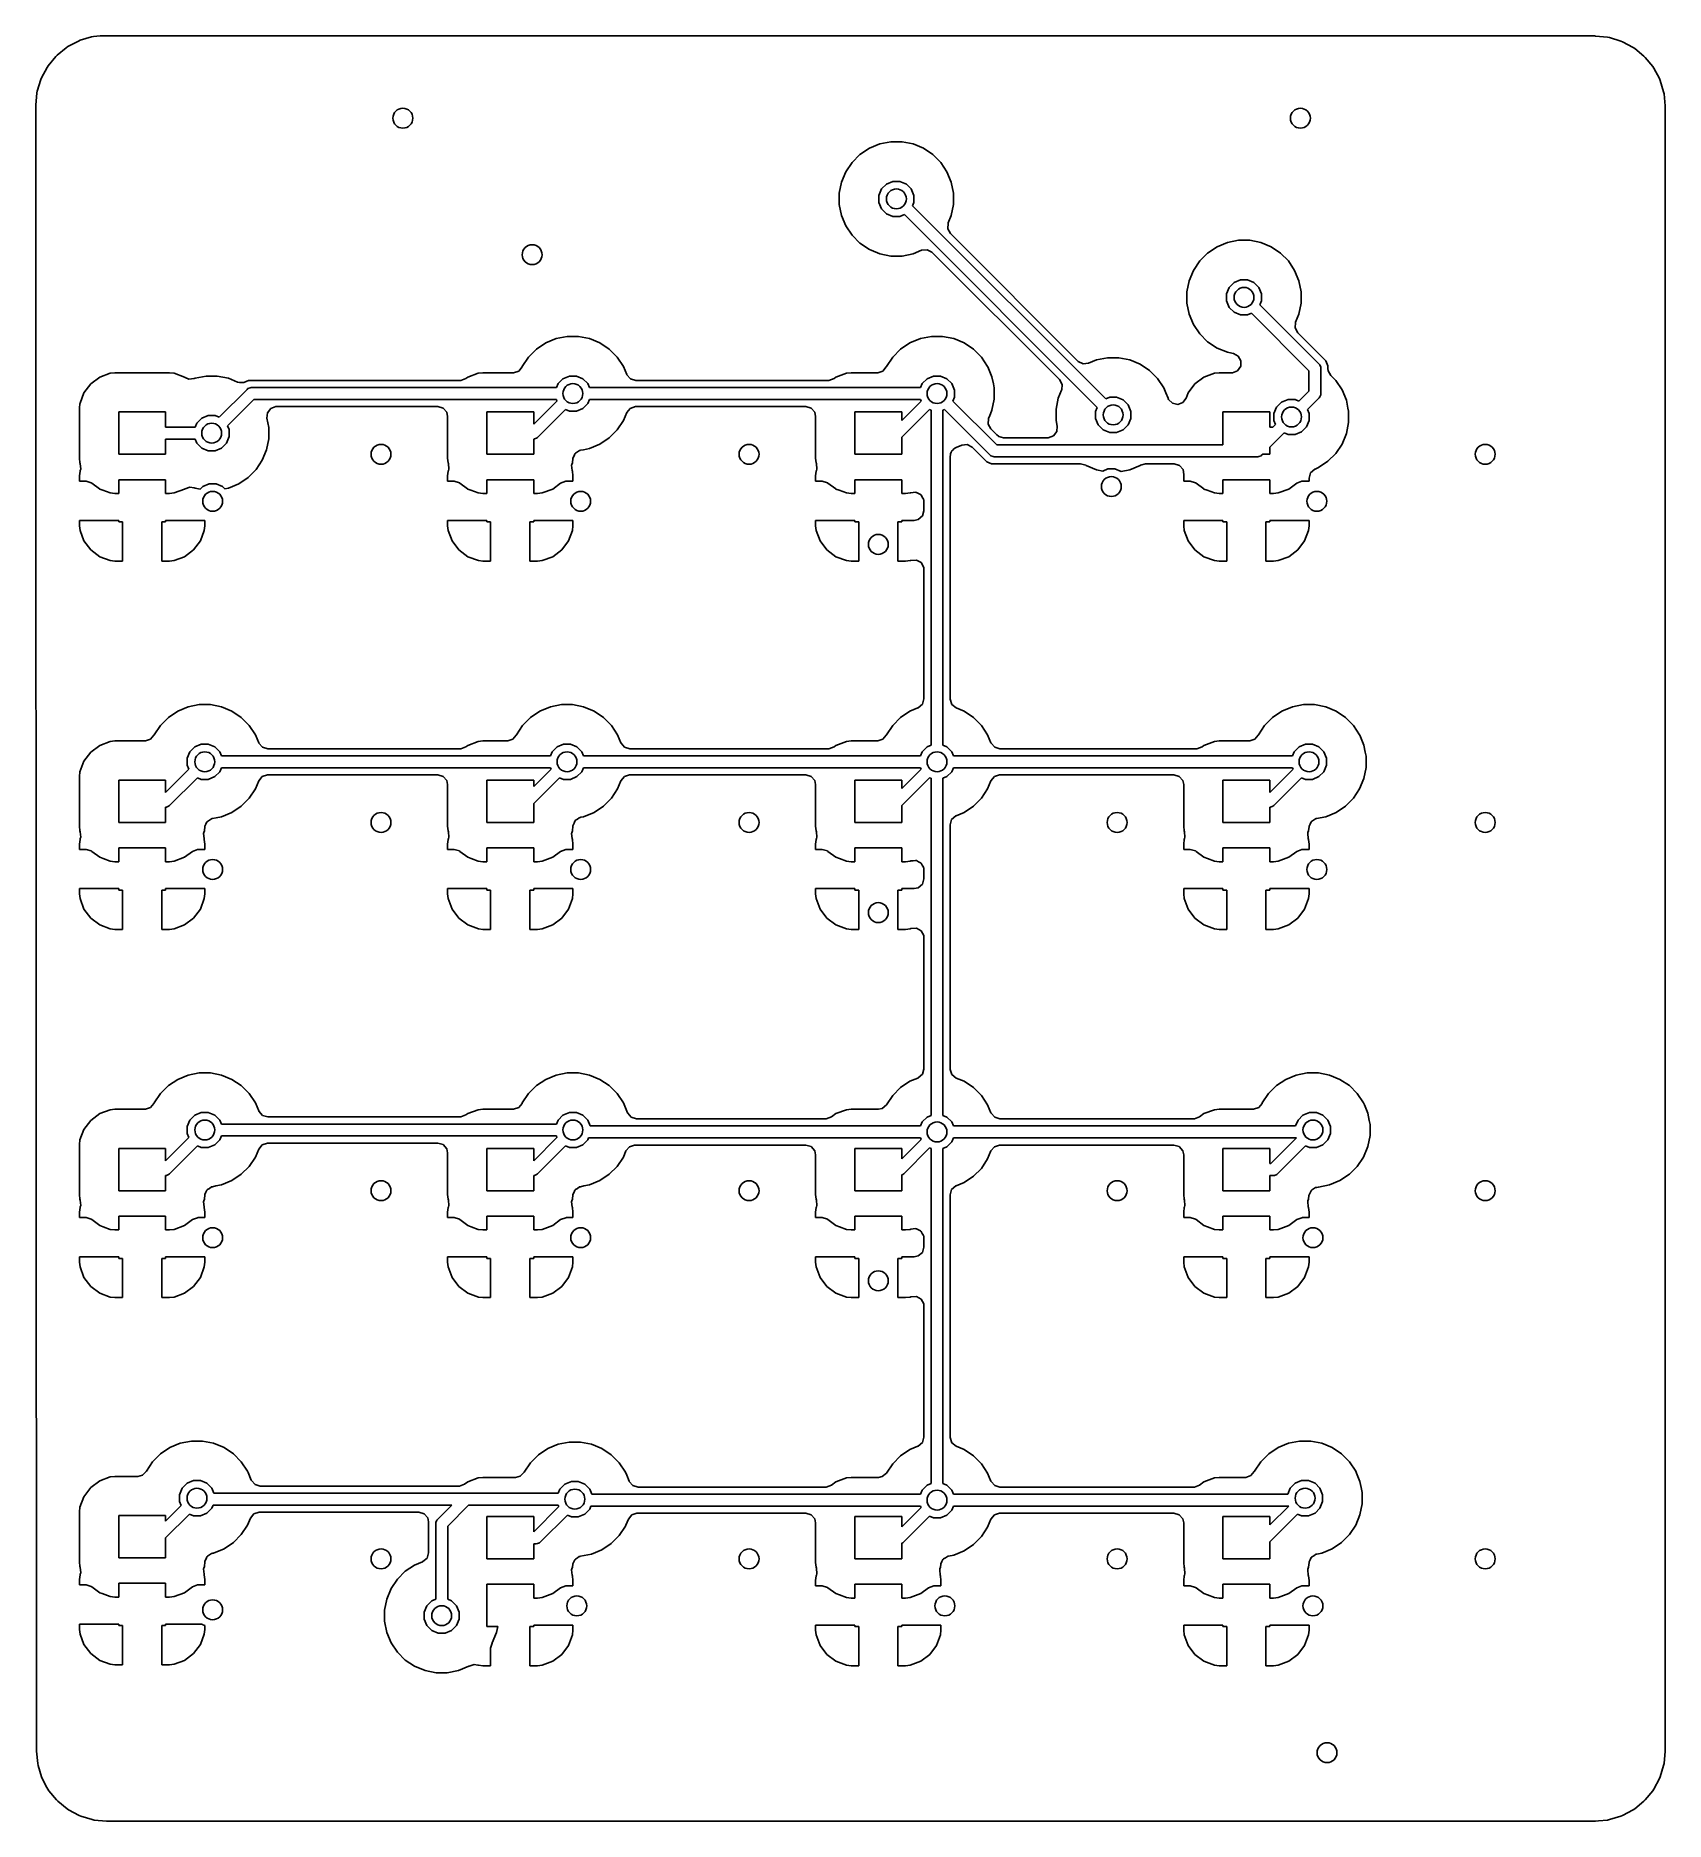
# Model space of a CAD drawing. Header units: inches. Extents: x 4.885 to 5.705, y -4.488 to -3.591.
import ezdxf

# ---------------------------------------------------------------- set-up
doc = ezdxf.new("R2010")
doc.units = ezdxf.units.IN
doc.header["$MEASUREMENT"] = 0
doc.layers.add('BLACK', color=250, linetype='CONTINUOUS')

msp = doc.modelspace()

# ---------------------------------------------------------------- linework, layer by layer
at = {"layer": 'BLACK', "linetype": 'CONTINUOUS'}
for p, q in [((4.8962, -3.60064), (4.90082, -3.59684)), ((4.90082, -3.59684), (4.90162, -3.59631)), ((4.90162, -3.59631), (4.90689, -3.59349)), ((4.90689, -3.59349), (4.90777, -3.59313)), ((4.90777, -3.59313), (4.9135, -3.59139)), ((4.9135, -3.59139), (4.91444, -3.5912)), ((4.91444, -3.5912), (4.91792, -3.59086)), ((4.91792, -3.59086), (4.9183, -3.59082)), ((4.9183, -3.59082), (4.91973, -3.59089)), ((4.91973, -3.59089), (4.92008, -3.59096)), ((4.92008, -3.59096), (4.92008, -3.59096)), ((4.92008, -3.59096), (5.66823, -3.59096)), ((5.66823, -3.59096), (5.66905, -3.59096)), ((5.66905, -3.59096), (5.66953, -3.59099)), ((5.66953, -3.59099), (5.67572, -3.5916)), ((5.67572, -3.5916), (5.67666, -3.59178)), ((5.67666, -3.59178), (5.68238, -3.59352)), ((5.68238, -3.59352), (5.68327, -3.59389)), ((5.68327, -3.59389), (5.68854, -3.59671)), ((5.68854, -3.59671), (5.68934, -3.59724)), ((5.68934, -3.59724), (5.69396, -3.60103)), ((4.88837, -3.61201), (4.89119, -3.60673)), ((4.89119, -3.60673), (4.89173, -3.60594)), ((4.89173, -3.60594), (4.89552, -3.60131)), ((4.89552, -3.60131), (4.8962, -3.60064)), ((5.69396, -3.60103), (5.69464, -3.60171)), ((5.69464, -3.60171), (5.69843, -3.60633)), ((5.69843, -3.60633), (5.69896, -3.60713)), ((5.69896, -3.60713), (5.70178, -3.6124)), ((4.88627, -3.61862), (4.88801, -3.61289)), ((4.88801, -3.61289), (4.88837, -3.61201)), ((5.70178, -3.6124), (5.70215, -3.61329)), ((5.70215, -3.61329), (5.70388, -3.61901)), ((4.88548, -3.62575), (4.88609, -3.61955)), ((4.88609, -3.61955), (4.88627, -3.61862)), ((5.70388, -3.61901), (5.70407, -3.61995)), ((5.70407, -3.61995), (5.70468, -3.62614)), ((4.88545, -3.62622), (4.88548, -3.62575)), ((4.88553, -3.77804), (4.88545, -3.62622)), ((5.70468, -3.62614), (5.7047, -3.62662)), ((5.7047, -3.62662), (5.7047, -4.45252)), ((5.29985, -3.65054), (5.29585, -3.65454)), ((5.30455, -3.6474), (5.29985, -3.65054)), ((5.29985, -3.65054), (5.29985, -3.65054)), ((5.30978, -3.64523), (5.30455, -3.6474)), ((5.30455, -3.6474), (5.30455, -3.6474)), ((5.31532, -3.64413), (5.30978, -3.64523)), ((5.30978, -3.64523), (5.30978, -3.64523)), ((5.32098, -3.64413), (5.31532, -3.64413)), ((5.31532, -3.64413), (5.31532, -3.64413)), ((5.32652, -3.64523), (5.32098, -3.64413)), ((5.32098, -3.64413), (5.32098, -3.64413)), ((5.33175, -3.6474), (5.32652, -3.64523)), ((5.32652, -3.64523), (5.32652, -3.64523)), ((5.33645, -3.65054), (5.33175, -3.6474)), ((5.33175, -3.6474), (5.33175, -3.6474)), ((5.34045, -3.65454), (5.33645, -3.65054)), ((5.33645, -3.65054), (5.33645, -3.65054)), ((5.29271, -3.65924), (5.29055, -3.66446)), ((5.29585, -3.65454), (5.29271, -3.65924)), ((5.29271, -3.65924), (5.29271, -3.65924)), ((5.29585, -3.65454), (5.29585, -3.65454)), ((5.34359, -3.65924), (5.34045, -3.65454)), ((5.34045, -3.65454), (5.34045, -3.65454)), ((5.34575, -3.66446), (5.34359, -3.65924)), ((5.34359, -3.65924), (5.34359, -3.65924)), ((5.34359, -3.65924), (5.34359, -3.65924)), ((5.29055, -3.66446), (5.28944, -3.67001)), ((5.28944, -3.67001), (5.28944, -3.67566)), ((5.29055, -3.66446), (5.29055, -3.66446)), ((5.30932, -3.67108), (5.31067, -3.66783)), ((5.31067, -3.66783), (5.31315, -3.66535)), ((5.31315, -3.66535), (5.31639, -3.66401)), ((5.31639, -3.66401), (5.31991, -3.66401)), ((5.31991, -3.66401), (5.32315, -3.66535)), ((5.32315, -3.66535), (5.32563, -3.66783)), ((5.32563, -3.66783), (5.32698, -3.67108)), ((5.34685, -3.67001), (5.34575, -3.66446)), ((5.34575, -3.66446), (5.34575, -3.66446)), ((5.34685, -3.67566), (5.34685, -3.67001)), ((5.34685, -3.67001), (5.34685, -3.67001)), ((5.34685, -3.67001), (5.34685, -3.67001)), ((5.28944, -3.67566), (5.29055, -3.68121)), ((5.30932, -3.67459), (5.30932, -3.67108)), ((5.31067, -3.67783), (5.30932, -3.67459)), ((5.31315, -3.68032), (5.31067, -3.67783)), ((5.32698, -3.67459), (5.32628, -3.67628)), ((5.32628, -3.67628), (5.42337, -3.77338)), ((5.32698, -3.67108), (5.32698, -3.67459)), ((5.34575, -3.68121), (5.34685, -3.67566)), ((5.29055, -3.68121), (5.29055, -3.68121)), ((5.29055, -3.68121), (5.29271, -3.68643)), ((5.29271, -3.68643), (5.29271, -3.68643)), ((5.29271, -3.68643), (5.29585, -3.69113)), ((5.31639, -3.68166), (5.31315, -3.68032)), ((5.31991, -3.68166), (5.31639, -3.68166)), ((5.32221, -3.68071), (5.31991, -3.68166)), ((5.41913, -3.77762), (5.32221, -3.68071)), ((5.34395, -3.68783), (5.34415, -3.68508)), ((5.34527, -3.69024), (5.34395, -3.68783)), ((5.34415, -3.68508), (5.34421, -3.68492)), ((5.34421, -3.68492), (5.34575, -3.68121)), ((5.29585, -3.69113), (5.29585, -3.69113)), ((5.29585, -3.69113), (5.29985, -3.69513)), ((5.29985, -3.69513), (5.29985, -3.69513)), ((5.29985, -3.69513), (5.30455, -3.69827)), ((5.40941, -3.75438), (5.34527, -3.69024)), ((5.47934, -3.6969), (5.47463, -3.70005)), ((5.48456, -3.69474), (5.47934, -3.6969)), ((5.47934, -3.6969), (5.47934, -3.6969)), ((5.49011, -3.69364), (5.48456, -3.69474)), ((5.48456, -3.69474), (5.48456, -3.69474)), ((5.49576, -3.69364), (5.49011, -3.69364)), ((5.49011, -3.69364), (5.49011, -3.69364)), ((5.50131, -3.69474), (5.49576, -3.69364)), ((5.49576, -3.69364), (5.49576, -3.69364)), ((5.50653, -3.6969), (5.50131, -3.69474)), ((5.50131, -3.69474), (5.50131, -3.69474)), ((5.51123, -3.70005), (5.50653, -3.6969)), ((5.50653, -3.6969), (5.50653, -3.6969)), ((5.30455, -3.69827), (5.30455, -3.69827)), ((5.30455, -3.69827), (5.30545, -3.69864)), ((5.30545, -3.69864), (5.30978, -3.70044)), ((5.30978, -3.70044), (5.31532, -3.70154)), ((5.31532, -3.70154), (5.31532, -3.70154)), ((5.31532, -3.70154), (5.31532, -3.70154)), ((5.31532, -3.70154), (5.32098, -3.70154)), ((5.32098, -3.70154), (5.32652, -3.70044)), ((5.32098, -3.70154), (5.32098, -3.70154)), ((5.32652, -3.70044), (5.33085, -3.69864)), ((5.33085, -3.69864), (5.33358, -3.69835)), ((5.33358, -3.69835), (5.33604, -3.69958)), ((5.33604, -3.69958), (5.33617, -3.6997)), ((5.33617, -3.6997), (5.40013, -3.76366)), ((5.47064, -3.70404), (5.4675, -3.70875)), ((5.47463, -3.70005), (5.47064, -3.70404)), ((5.47064, -3.70404), (5.47064, -3.70404)), ((5.47463, -3.70005), (5.47463, -3.70005)), ((5.51523, -3.70404), (5.51123, -3.70005)), ((5.51123, -3.70005), (5.51123, -3.70005)), ((5.51837, -3.70875), (5.51523, -3.70404)), ((5.51523, -3.70404), (5.51523, -3.70404)), ((5.46533, -3.71397), (5.46423, -3.71952)), ((5.4675, -3.70875), (5.46533, -3.71397)), ((5.46533, -3.71397), (5.46533, -3.71397)), ((5.4675, -3.70875), (5.4675, -3.70875)), ((5.48545, -3.71734), (5.48793, -3.71486)), ((5.48793, -3.71486), (5.49118, -3.71352)), ((5.49118, -3.71352), (5.49469, -3.71352)), ((5.49469, -3.71352), (5.49793, -3.71486)), ((5.49793, -3.71486), (5.50042, -3.71734)), ((5.52053, -3.71397), (5.51837, -3.70875)), ((5.51837, -3.70875), (5.51837, -3.70875)), ((5.51837, -3.70875), (5.51837, -3.70875)), ((5.52164, -3.71952), (5.52053, -3.71397)), ((5.52053, -3.71397), (5.52053, -3.71397)), ((5.46423, -3.71952), (5.46423, -3.72517)), ((5.48411, -3.72059), (5.48545, -3.71734)), ((5.48411, -3.7241), (5.48411, -3.72059)), ((5.50042, -3.71734), (5.50176, -3.72059)), ((5.50176, -3.72059), (5.50176, -3.7241)), ((5.52164, -3.72517), (5.52164, -3.71952)), ((5.52164, -3.71952), (5.52164, -3.71952)), ((5.52164, -3.71952), (5.52164, -3.71952)), ((5.46423, -3.72517), (5.46533, -3.73072)), ((5.46533, -3.73072), (5.46533, -3.73072)), ((5.46533, -3.73072), (5.4675, -3.73594)), ((5.48545, -3.72734), (5.48411, -3.7241)), ((5.48793, -3.72983), (5.48545, -3.72734)), ((5.49118, -3.73117), (5.48793, -3.72983)), ((5.49469, -3.73117), (5.49118, -3.73117)), ((5.49669, -3.73034), (5.49469, -3.73117)), ((5.52554, -3.7592), (5.49669, -3.73034)), ((5.50176, -3.7241), (5.50093, -3.7261)), ((5.50093, -3.7261), (5.53066, -3.75583)), ((5.51887, -3.73474), (5.52053, -3.73072)), ((5.52053, -3.73072), (5.52164, -3.72517)), ((5.4675, -3.73594), (5.4675, -3.73594)), ((5.4675, -3.73594), (5.47064, -3.74064)), ((5.47064, -3.74064), (5.47064, -3.74064)), ((5.47064, -3.74064), (5.47463, -3.74464)), ((5.51861, -3.73764), (5.51881, -3.7349)), ((5.51993, -3.74006), (5.51861, -3.73764)), ((5.51881, -3.7349), (5.51887, -3.73474)), ((5.53226, -3.75239), (5.51993, -3.74006)), ((5.13721, -3.74837), (5.13322, -3.75237)), ((5.14191, -3.74523), (5.13721, -3.74837)), ((5.13721, -3.74837), (5.13721, -3.74837)), ((5.14192, -3.74523), (5.14191, -3.74523)), ((5.14714, -3.74307), (5.14192, -3.74523)), ((5.15268, -3.74196), (5.14714, -3.74307)), ((5.14714, -3.74307), (5.14714, -3.74307)), ((5.15834, -3.74196), (5.15268, -3.74196)), ((5.15268, -3.74196), (5.15268, -3.74196)), ((5.16388, -3.74307), (5.15834, -3.74196)), ((5.15834, -3.74196), (5.15834, -3.74196)), ((5.16911, -3.74523), (5.16388, -3.74307)), ((5.16388, -3.74307), (5.16388, -3.74307)), ((5.17381, -3.74837), (5.16911, -3.74523)), ((5.16911, -3.74523), (5.16911, -3.74523)), ((5.17781, -3.75237), (5.17381, -3.74837)), ((5.17381, -3.74837), (5.17381, -3.74837)), ((5.32028, -3.74837), (5.31629, -3.75237)), ((5.32499, -3.74523), (5.32028, -3.74837)), ((5.32028, -3.74837), (5.32028, -3.74837)), ((5.33021, -3.74307), (5.32499, -3.74523)), ((5.32499, -3.74523), (5.32499, -3.74523)), ((5.33576, -3.74196), (5.33021, -3.74307)), ((5.33021, -3.74307), (5.33021, -3.74307)), ((5.34141, -3.74196), (5.33576, -3.74196)), ((5.33576, -3.74196), (5.33576, -3.74196)), ((5.34696, -3.74307), (5.34141, -3.74196)), ((5.34141, -3.74196), (5.34141, -3.74196)), ((5.35218, -3.74523), (5.34696, -3.74307)), ((5.34696, -3.74307), (5.34696, -3.74307)), ((5.35688, -3.74837), (5.35218, -3.74523)), ((5.35218, -3.74523), (5.35218, -3.74523)), ((5.36088, -3.75237), (5.35688, -3.74837)), ((5.35688, -3.74837), (5.35688, -3.74837)), ((5.47463, -3.74464), (5.47463, -3.74464)), ((5.47463, -3.74464), (5.47934, -3.74778)), ((5.47934, -3.74778), (5.47934, -3.74778)), ((5.47934, -3.74778), (5.47934, -3.74778)), ((5.47934, -3.74778), (5.48456, -3.74994)), ((5.48456, -3.74994), (5.48681, -3.75039)), ((5.48681, -3.75039), (5.48759, -3.75055)), ((5.48759, -3.75055), (5.49003, -3.75182)), ((5.12829, -3.75934), (5.12568, -3.76021)), ((5.12996, -3.75728), (5.12829, -3.75934)), ((5.12997, -3.75726), (5.12996, -3.75728)), ((5.12996, -3.75728), (5.12996, -3.75728)), ((5.13002, -3.7572), (5.12997, -3.75726)), ((5.13007, -3.75707), (5.13002, -3.7572)), ((5.13322, -3.75237), (5.13007, -3.75707)), ((5.13007, -3.75707), (5.13007, -3.75707)), ((5.13322, -3.75237), (5.13322, -3.75237)), ((5.18095, -3.75707), (5.17781, -3.75237)), ((5.17781, -3.75237), (5.17781, -3.75237)), ((5.18261, -3.76109), (5.18095, -3.75707)), ((5.18095, -3.75707), (5.18095, -3.75707)), ((5.31136, -3.75934), (5.30875, -3.76021)), ((5.31303, -3.75728), (5.31136, -3.75934)), ((5.31304, -3.75726), (5.31303, -3.75728)), ((5.31303, -3.75728), (5.31303, -3.75728)), ((5.31309, -3.7572), (5.31304, -3.75726)), ((5.31314, -3.75707), (5.31309, -3.7572)), ((5.31629, -3.75237), (5.31314, -3.75707)), ((5.31314, -3.75707), (5.31314, -3.75707)), ((5.31629, -3.75237), (5.31629, -3.75237)), ((5.36402, -3.75707), (5.36088, -3.75237)), ((5.36088, -3.75237), (5.36088, -3.75237)), ((5.36411, -3.75728), (5.36402, -3.75707)), ((5.36402, -3.75707), (5.36402, -3.75707)), ((5.36618, -3.7623), (5.36411, -3.75728)), ((5.40954, -3.7545), (5.40941, -3.75438)), ((5.412, -3.75574), (5.40954, -3.7545)), ((5.41473, -3.75544), (5.412, -3.75574)), ((5.41875, -3.75378), (5.41473, -3.75544)), ((5.4243, -3.75267), (5.41875, -3.75378)), ((5.41875, -3.75378), (5.41875, -3.75378)), ((5.42995, -3.75267), (5.4243, -3.75267)), ((5.4243, -3.75267), (5.4243, -3.75267)), ((5.4355, -3.75378), (5.42995, -3.75267)), ((5.42995, -3.75267), (5.42995, -3.75267)), ((5.44072, -3.75594), (5.4355, -3.75378)), ((5.4355, -3.75378), (5.4355, -3.75378)), ((5.44542, -3.75908), (5.44072, -3.75594)), ((5.44072, -3.75594), (5.44072, -3.75594)), ((5.44942, -3.76308), (5.44542, -3.75908)), ((5.44542, -3.75908), (5.44542, -3.75908)), ((5.48963, -3.75919), (5.48707, -3.7602)), ((5.49124, -3.75696), (5.48963, -3.75919)), ((5.49003, -3.75182), (5.49139, -3.75421)), ((5.49139, -3.75421), (5.49124, -3.75696)), ((5.52554, -3.76943), (5.52554, -3.7592)), ((5.53066, -3.75583), (5.53104, -3.75629)), ((5.53104, -3.75629), (5.53104, -3.75629)), ((5.53104, -3.75629), (5.53149, -3.75737)), ((5.53149, -3.75737), (5.53154, -3.75795)), ((5.53154, -3.75795), (5.53154, -3.77067)), ((5.53411, -3.75424), (5.53226, -3.75239)), ((5.53511, -3.75665), (5.53411, -3.75424)), ((5.53511, -3.75812), (5.53511, -3.75665)), ((5.53511, -3.75665), (5.53511, -3.75665)), ((5.53522, -3.75916), (5.53511, -3.75812)), ((5.53654, -3.76157), (5.53522, -3.75916)), ((4.91309, -3.76584), (4.90969, -3.77038)), ((4.91762, -3.76245), (4.91309, -3.76584)), ((4.91309, -3.76584), (4.91309, -3.76584)), ((4.92293, -3.76047), (4.91762, -3.76245)), ((4.91762, -3.76245), (4.91762, -3.76245)), ((4.92528, -3.76022), (4.92293, -3.76047)), ((4.95267, -3.76022), (4.92528, -3.76022)), ((4.92528, -3.76022), (4.92528, -3.76022)), ((4.95502, -3.76047), (4.95267, -3.76022)), ((4.95267, -3.76022), (4.95267, -3.76022)), ((4.96033, -3.76245), (4.95502, -3.76047)), ((4.95502, -3.76047), (4.95502, -3.76047)), ((4.95502, -3.76047), (4.95502, -3.76047)), ((4.9604, -3.7625), (4.96033, -3.76245)), ((4.96033, -3.76245), (4.96033, -3.76245)), ((4.96053, -3.76256), (4.9604, -3.7625)), ((4.96063, -3.76262), (4.96053, -3.76256)), ((4.96064, -3.76261), (4.96063, -3.76262)), ((4.96246, -3.7634), (4.96064, -3.76261)), ((4.96519, -3.7631), (4.96246, -3.7634)), ((4.96556, -3.76295), (4.96519, -3.7631)), ((4.97111, -3.76185), (4.96556, -3.76295)), ((4.96556, -3.76295), (4.96556, -3.76295)), ((4.97676, -3.76185), (4.97111, -3.76185)), ((4.97111, -3.76185), (4.97111, -3.76185)), ((4.98231, -3.76295), (4.97676, -3.76185)), ((4.97676, -3.76185), (4.97676, -3.76185)), ((4.97769, -3.78255), (4.9917, -3.76855)), ((4.98694, -3.76487), (4.98231, -3.76295)), ((4.98231, -3.76295), (4.98231, -3.76295)), ((4.98794, -3.76516), (4.98694, -3.76487)), ((4.98877, -3.76507), (4.98794, -3.76516)), ((4.9896, -3.76517), (4.98877, -3.76507)), ((4.99016, -3.76508), (4.9896, -3.76517)), ((4.99251, -3.76411), (4.99016, -3.76508)), ((4.9917, -3.76855), (4.99215, -3.76817)), ((4.99215, -3.76817), (4.99323, -3.76773)), ((4.99512, -3.76411), (4.99251, -3.76411)), ((4.99323, -3.76773), (4.99382, -3.76767)), ((4.99382, -3.76767), (5.1472, -3.76767)), ((5.09883, -3.76411), (4.99512, -3.76411)), ((4.99512, -3.76411), (4.99512, -3.76411)), ((5.09917, -3.76409), (5.09883, -3.76411)), ((5.10175, -3.76313), (5.09917, -3.76409)), ((5.10266, -3.76245), (5.10175, -3.76313)), ((5.10797, -3.76047), (5.10266, -3.76245)), ((5.10266, -3.76245), (5.10266, -3.76245)), ((5.11032, -3.76022), (5.10797, -3.76047)), ((5.12551, -3.76022), (5.11032, -3.76022)), ((5.11032, -3.76022), (5.11032, -3.76022)), ((5.12568, -3.76021), (5.12551, -3.76022)), ((5.1472, -3.76767), (5.14803, -3.76567)), ((5.14803, -3.76567), (5.15051, -3.76319)), ((5.15051, -3.76319), (5.15376, -3.76184)), ((5.15376, -3.76184), (5.15727, -3.76184)), ((5.15727, -3.76184), (5.16051, -3.76319)), ((5.16051, -3.76319), (5.163, -3.76567)), ((5.163, -3.76567), (5.16382, -3.76767)), ((5.16382, -3.76767), (5.33027, -3.76767)), ((5.18268, -3.76125), (5.18261, -3.76109)), ((5.18449, -3.76333), (5.18268, -3.76125)), ((5.18713, -3.76411), (5.18449, -3.76333)), ((5.28386, -3.76411), (5.18713, -3.76411)), ((5.28421, -3.76409), (5.28386, -3.76411)), ((5.28679, -3.76313), (5.28421, -3.76409)), ((5.2877, -3.76245), (5.28679, -3.76313)), ((5.29301, -3.76047), (5.2877, -3.76245)), ((5.2877, -3.76245), (5.2877, -3.76245)), ((5.29536, -3.76022), (5.29301, -3.76047)), ((5.30858, -3.76022), (5.29536, -3.76022)), ((5.29536, -3.76022), (5.29536, -3.76022)), ((5.30875, -3.76021), (5.30858, -3.76022)), ((5.33027, -3.76767), (5.3311, -3.76567)), ((5.3311, -3.76567), (5.33358, -3.76319)), ((5.33358, -3.76319), (5.33683, -3.76184)), ((5.33683, -3.76184), (5.34034, -3.76184)), ((5.34034, -3.76184), (5.34358, -3.76319)), ((5.34358, -3.76319), (5.34607, -3.76567)), ((5.34607, -3.76567), (5.34741, -3.76891)), ((5.36689, -3.76584), (5.36618, -3.7623)), ((5.36729, -3.76784), (5.36689, -3.76584)), ((5.36729, -3.7735), (5.36729, -3.76784)), ((5.36729, -3.76784), (5.36729, -3.76784)), ((5.36729, -3.76784), (5.36729, -3.76784)), ((5.40013, -3.76366), (5.40145, -3.76608)), ((5.40125, -3.76882), (5.40119, -3.76898)), ((5.40145, -3.76608), (5.40125, -3.76882)), ((5.45256, -3.76778), (5.44942, -3.76308)), ((5.44942, -3.76308), (5.44942, -3.76308)), ((5.45364, -3.77038), (5.45256, -3.76778)), ((5.45256, -3.76778), (5.45256, -3.76778)), ((5.46821, -3.76584), (5.46481, -3.77038)), ((5.47274, -3.76245), (5.46821, -3.76584)), ((5.46821, -3.76584), (5.46821, -3.76584)), ((5.47805, -3.76047), (5.47274, -3.76245)), ((5.47274, -3.76245), (5.47274, -3.76245)), ((5.4804, -3.76022), (5.47805, -3.76047)), ((5.48664, -3.76022), (5.4804, -3.76022)), ((5.4804, -3.76022), (5.4804, -3.76022)), ((5.48707, -3.7602), (5.48664, -3.76022)), ((5.53909, -3.76412), (5.53654, -3.76157)), ((5.54223, -3.76882), (5.53909, -3.76412)), ((5.53909, -3.76412), (5.53909, -3.76412)), ((5.54439, -3.77405), (5.54223, -3.76882)), ((5.54223, -3.76882), (5.54223, -3.76882)), ((5.54223, -3.76882), (5.54223, -3.76882)), ((4.90771, -3.77569), (4.90746, -3.77804)), ((4.90777, -3.77552), (4.90771, -3.77569)), ((4.90969, -3.77038), (4.90777, -3.77552)), ((4.90969, -3.77038), (4.90969, -3.77038)), ((4.99506, -3.77367), (4.98194, -3.7868)), ((5.1472, -3.77367), (4.99506, -3.77367)), ((5.00365, -3.77815), (5.00624, -3.77724)), ((5.00624, -3.77724), (5.0065, -3.77723)), ((5.0065, -3.77723), (5.08762, -3.77723)), ((5.08762, -3.77723), (5.09026, -3.77801)), ((5.13583, -3.78611), (5.14751, -3.77443)), ((5.14751, -3.77443), (5.1472, -3.77367)), ((5.163, -3.77567), (5.16051, -3.77815)), ((5.16382, -3.77367), (5.163, -3.77567)), ((5.33027, -3.77367), (5.16382, -3.77367)), ((5.18434, -3.7781), (5.18695, -3.77724)), ((5.18695, -3.77724), (5.18713, -3.77723)), ((5.18713, -3.77723), (5.27266, -3.77723)), ((5.27266, -3.77723), (5.2753, -3.77801)), ((5.32087, -3.78414), (5.33058, -3.77443)), ((5.33058, -3.77443), (5.33027, -3.77367)), ((5.34741, -3.77243), (5.34658, -3.77443)), ((5.34658, -3.77443), (5.36857, -3.79641)), ((5.34741, -3.76891), (5.34741, -3.77243)), ((5.36618, -3.77904), (5.36729, -3.7735)), ((5.39952, -3.77301), (5.39842, -3.77855)), ((5.40119, -3.76898), (5.39952, -3.773)), ((5.39952, -3.773), (5.39952, -3.77301)), ((5.4183, -3.77962), (5.41913, -3.77762)), ((5.42337, -3.77338), (5.42537, -3.77255)), ((5.42537, -3.77255), (5.42888, -3.77255)), ((5.42888, -3.77255), (5.43213, -3.77389)), ((5.43213, -3.77389), (5.43461, -3.77638)), ((5.43461, -3.77638), (5.43595, -3.77962)), ((5.4547, -3.77295), (5.45364, -3.77038)), ((5.45477, -3.77311), (5.4547, -3.77295)), ((5.455, -3.77358), (5.45477, -3.77311)), ((5.45694, -3.77552), (5.455, -3.77358)), ((5.45963, -3.77611), (5.45694, -3.77552)), ((5.46221, -3.77515), (5.45963, -3.77611)), ((5.46385, -3.77295), (5.46221, -3.77515)), ((5.46481, -3.77038), (5.46385, -3.77295)), ((5.46481, -3.77038), (5.46481, -3.77038)), ((5.50796, -3.78067), (5.50931, -3.77742)), ((5.50931, -3.77742), (5.51179, -3.77494)), ((5.51179, -3.77494), (5.51504, -3.77359)), ((5.51504, -3.77359), (5.51855, -3.77359)), ((5.51855, -3.77359), (5.52055, -3.77442)), ((5.52055, -3.77442), (5.52554, -3.76943)), ((5.53066, -3.77279), (5.52479, -3.77867)), ((5.53104, -3.77234), (5.53066, -3.77279)), ((5.53149, -3.77125), (5.53104, -3.77234)), ((5.53154, -3.77067), (5.53149, -3.77125)), ((5.54518, -3.77801), (5.54439, -3.77405)), ((4.88555, -3.83708), (4.88553, -3.77804)), ((4.90746, -3.77804), (4.90746, -3.77804)), ((4.90746, -3.77804), (4.90746, -3.80307)), ((4.90746, -3.77804), (4.90746, -3.77804)), ((4.92717, -3.80118), (4.92717, -3.77992)), ((4.92717, -3.77992), (4.95079, -3.77992)), ((4.95079, -3.77992), (4.95079, -3.78755)), ((4.96563, -3.78755), (4.96645, -3.78555)), ((4.96645, -3.78555), (4.96894, -3.78307)), ((4.96894, -3.78307), (4.97218, -3.78172)), ((4.97218, -3.78172), (4.97569, -3.78172)), ((4.97569, -3.78172), (4.97769, -3.78255)), ((4.98194, -3.7868), (4.98276, -3.7888)), ((5.00172, -3.78307), (5.00196, -3.78033)), ((5.00264, -3.78772), (5.00172, -3.78307)), ((5.00196, -3.78033), (5.00365, -3.77815)), ((5.09026, -3.77801), (5.09206, -3.78009)), ((5.09206, -3.78009), (5.0925, -3.78211)), ((5.0925, -3.78211), (5.0925, -3.80307)), ((5.1122, -3.80118), (5.1122, -3.77992)), ((5.1122, -3.77992), (5.13583, -3.77992)), ((5.13583, -3.77992), (5.13583, -3.78611)), ((5.15176, -3.77867), (5.13775, -3.79267)), ((5.15376, -3.7795), (5.15176, -3.77867)), ((5.15727, -3.7795), (5.15376, -3.7795)), ((5.16051, -3.77815), (5.15727, -3.7795)), ((5.17781, -3.78897), (5.18095, -3.78427)), ((5.18095, -3.78427), (5.18261, -3.78025)), ((5.18261, -3.78025), (5.18434, -3.7781)), ((5.2753, -3.77801), (5.2771, -3.78009)), ((5.2771, -3.78009), (5.27754, -3.78211)), ((5.27754, -3.78211), (5.27754, -3.80307)), ((5.29724, -3.80118), (5.29724, -3.77992)), ((5.29724, -3.77992), (5.32087, -3.77992)), ((5.33483, -3.77867), (5.32087, -3.79263)), ((5.32087, -3.77992), (5.32087, -3.78414)), ((5.33558, -3.77898), (5.33483, -3.77867)), ((5.33558, -3.9474), (5.33558, -3.77898)), ((5.34234, -3.77867), (5.34158, -3.77898)), ((5.34158, -3.77898), (5.34158, -3.9474)), ((5.3652, -3.80153), (5.34234, -3.77867)), ((5.36426, -3.78597), (5.36446, -3.78322)), ((5.36558, -3.78838), (5.36426, -3.78597)), ((5.36446, -3.78322), (5.36452, -3.78306)), ((5.36452, -3.78306), (5.36491, -3.78211)), ((5.36491, -3.78211), (5.36618, -3.77904)), ((5.39842, -3.77855), (5.39842, -3.77855)), ((5.39842, -3.77855), (5.39842, -3.78421)), ((5.39842, -3.78421), (5.39842, -3.78421)), ((5.39842, -3.78421), (5.39842, -3.78421)), ((5.39842, -3.78421), (5.39898, -3.78701)), ((5.4183, -3.78313), (5.4183, -3.77962)), ((5.41964, -3.78638), (5.4183, -3.78313)), ((5.42213, -3.78886), (5.41964, -3.78638)), ((5.43461, -3.78638), (5.43213, -3.78886)), ((5.43595, -3.78313), (5.43461, -3.78638)), ((5.43595, -3.77962), (5.43595, -3.78313)), ((5.48228, -3.79641), (5.48228, -3.77992)), ((5.48228, -3.77992), (5.50591, -3.77992)), ((5.50591, -3.77992), (5.50591, -3.78755)), ((5.50742, -3.78755), (5.50879, -3.78618)), ((5.50796, -3.78418), (5.50796, -3.78067)), ((5.50879, -3.78618), (5.50796, -3.78418)), ((5.52562, -3.78418), (5.52427, -3.78742)), ((5.52479, -3.77867), (5.52562, -3.78067)), ((5.52562, -3.78067), (5.52562, -3.78418)), ((5.54439, -3.79079), (5.5455, -3.78525)), ((5.5455, -3.77959), (5.54518, -3.77801)), ((5.5455, -3.78525), (5.5455, -3.77959)), ((5.5455, -3.77959), (5.5455, -3.77959)), ((5.5455, -3.77959), (5.5455, -3.77959)), ((4.95079, -3.78755), (4.96563, -3.78755)), ((4.96563, -3.79355), (4.95079, -3.79355)), ((4.95079, -3.79355), (4.95079, -3.80118)), ((4.96645, -3.79555), (4.96563, -3.79355)), ((4.96894, -3.79803), (4.96645, -3.79555)), ((4.98142, -3.79555), (4.97894, -3.79803)), ((4.98276, -3.79231), (4.98142, -3.79555)), ((4.98276, -3.7888), (4.98276, -3.79231)), ((5.00154, -3.79892), (5.00264, -3.79338)), ((5.00264, -3.79338), (5.00264, -3.78772)), ((5.00264, -3.78772), (5.00264, -3.78772)), ((5.13622, -3.79349), (5.13583, -3.79353)), ((5.13583, -3.79353), (5.13583, -3.80118)), ((5.1373, -3.79305), (5.13622, -3.79349)), ((5.13775, -3.79267), (5.1373, -3.79305)), ((5.16911, -3.79611), (5.17381, -3.79297)), ((5.17381, -3.79297), (5.17781, -3.78897)), ((5.32087, -3.79263), (5.32087, -3.80118)), ((5.36861, -3.79142), (5.36558, -3.78838)), ((5.36942, -3.79207), (5.36861, -3.79142)), ((5.36953, -3.7921), (5.36942, -3.79207)), ((5.36972, -3.79225), (5.36953, -3.7921)), ((5.3709, -3.79251), (5.36972, -3.79225)), ((5.37206, -3.79285), (5.3709, -3.79251)), ((5.39419, -3.79285), (5.37206, -3.79285)), ((5.39445, -3.79284), (5.39419, -3.79285)), ((5.39705, -3.79192), (5.39445, -3.79284)), ((5.39873, -3.78975), (5.39705, -3.79192)), ((5.39898, -3.78701), (5.39873, -3.78975)), ((5.42537, -3.79021), (5.42213, -3.78886)), ((5.42888, -3.79021), (5.42537, -3.79021)), ((5.43213, -3.78886), (5.42888, -3.79021)), ((5.50591, -3.78755), (5.50742, -3.78755)), ((5.51078, -3.79267), (5.50591, -3.79755)), ((5.51304, -3.79042), (5.51078, -3.79267)), ((5.51078, -3.79267), (5.51078, -3.79267)), ((5.51504, -3.79125), (5.51304, -3.79042)), ((5.51855, -3.79125), (5.51504, -3.79125)), ((5.52179, -3.7899), (5.51855, -3.79125)), ((5.52427, -3.78742), (5.52179, -3.7899)), ((5.54223, -3.79602), (5.54439, -3.79079)), ((4.90746, -3.80307), (4.90746, -3.80307)), ((4.90746, -3.80307), (4.90771, -3.80541)), ((4.95079, -3.80118), (4.92717, -3.80118)), ((4.97218, -3.79938), (4.96894, -3.79803)), ((4.97569, -3.79938), (4.97218, -3.79938)), ((4.97894, -3.79803), (4.97569, -3.79938)), ((4.99623, -3.80885), (4.99937, -3.80415)), ((4.99937, -3.80415), (5.00154, -3.79892)), ((5.0925, -3.80307), (5.0925, -3.80307)), ((5.0925, -3.80307), (5.09275, -3.80541)), ((5.13583, -3.80118), (5.1122, -3.80118)), ((5.15528, -3.80541), (5.15551, -3.80325)), ((5.15551, -3.80325), (5.15554, -3.80307)), ((5.15554, -3.80307), (5.15609, -3.802)), ((5.15609, -3.802), (5.15654, -3.80089)), ((5.15654, -3.80089), (5.1567, -3.80078)), ((5.1567, -3.80078), (5.15678, -3.80061)), ((5.15678, -3.80061), (5.15782, -3.8)), ((5.15782, -3.8), (5.1588, -3.79932)), ((5.1588, -3.79932), (5.15912, -3.79924)), ((5.15912, -3.79924), (5.15915, -3.79922)), ((5.15915, -3.79922), (5.15919, -3.79922)), ((5.15919, -3.79922), (5.15939, -3.79916)), ((5.15939, -3.79916), (5.16077, -3.79889)), ((5.16077, -3.79889), (5.16388, -3.79827)), ((5.16388, -3.79827), (5.16911, -3.79611)), ((5.27754, -3.80307), (5.27754, -3.80307)), ((5.27754, -3.80307), (5.27779, -3.80541)), ((5.32087, -3.80118), (5.29724, -3.80118)), ((5.34515, -3.80228), (5.34537, -3.80153)), ((5.34515, -3.83708), (5.34515, -3.80228)), ((5.34537, -3.80153), (5.3454, -3.80074)), ((5.3454, -3.80074), (5.34575, -3.80023)), ((5.34575, -3.80023), (5.34592, -3.79964)), ((5.34592, -3.79964), (5.34652, -3.79913)), ((5.34652, -3.79913), (5.34696, -3.79848)), ((5.34696, -3.79848), (5.34791, -3.79792)), ((5.34791, -3.79792), (5.348, -3.79784)), ((5.348, -3.79784), (5.34816, -3.79777)), ((5.34816, -3.79777), (5.35098, -3.79661)), ((5.35098, -3.79661), (5.35371, -3.79631)), ((5.35371, -3.79631), (5.35617, -3.79754)), ((5.35617, -3.79754), (5.3563, -3.79766)), ((5.3563, -3.79766), (5.36176, -3.80313)), ((5.36176, -3.80313), (5.36361, -3.80497)), ((5.36566, -3.8019), (5.3652, -3.80153)), ((5.36674, -3.80235), (5.36566, -3.8019)), ((5.36732, -3.80241), (5.36674, -3.80235)), ((5.4998, -3.80241), (5.36732, -3.80241)), ((5.36857, -3.79641), (5.48228, -3.79641)), ((5.50039, -3.80235), (5.4998, -3.80241)), ((5.50147, -3.8019), (5.50039, -3.80235)), ((5.50192, -3.80153), (5.50147, -3.8019)), ((5.50227, -3.80118), (5.50192, -3.80153)), ((5.50591, -3.80118), (5.50227, -3.80118)), ((5.50591, -3.79755), (5.50591, -3.80118)), ((5.53039, -3.80786), (5.53509, -3.80472)), ((5.53509, -3.80472), (5.53909, -3.80072)), ((5.53909, -3.80072), (5.54223, -3.79602)), ((4.90773, -3.80971), (4.90748, -3.81205)), ((4.90748, -3.81205), (4.90748, -3.81472)), ((4.90771, -3.80541), (4.90789, -3.80588)), ((4.90789, -3.80929), (4.90773, -3.80971)), ((4.90773, -3.80971), (4.90773, -3.80971)), ((4.90789, -3.80588), (4.90808, -3.80862)), ((4.90808, -3.80862), (4.90789, -3.80929)), ((4.98753, -3.81599), (4.99224, -3.81285)), ((4.99224, -3.81285), (4.99623, -3.80885)), ((5.09277, -3.80971), (5.09252, -3.81205)), ((5.09252, -3.81205), (5.09252, -3.81472)), ((5.09275, -3.80541), (5.09293, -3.80588)), ((5.09293, -3.80929), (5.09277, -3.80971)), ((5.09277, -3.80971), (5.09277, -3.80971)), ((5.09293, -3.80588), (5.09312, -3.80862)), ((5.09312, -3.80862), (5.09293, -3.80929)), ((5.15488, -3.80671), (5.15495, -3.80628)), ((5.1551, -3.80929), (5.15488, -3.80671)), ((5.15495, -3.80628), (5.15528, -3.80541)), ((5.15526, -3.80971), (5.1551, -3.80929)), ((5.15551, -3.81205), (5.15526, -3.80971)), ((5.15551, -3.81472), (5.15551, -3.81205)), ((5.15551, -3.81205), (5.15551, -3.81205)), ((5.27781, -3.80971), (5.27756, -3.81205)), ((5.27756, -3.81205), (5.27756, -3.81472)), ((5.27779, -3.80541), (5.27797, -3.80588)), ((5.27797, -3.80929), (5.27781, -3.80971)), ((5.27781, -3.80971), (5.27781, -3.80971)), ((5.27797, -3.80588), (5.27816, -3.80862)), ((5.27816, -3.80862), (5.27797, -3.80929)), ((5.36361, -3.80497), (5.36602, -3.80597)), ((5.36602, -3.80597), (5.41079, -3.80597)), ((5.41079, -3.80597), (5.41331, -3.80671)), ((5.41331, -3.80671), (5.41332, -3.8067)), ((5.41332, -3.8067), (5.41337, -3.80673)), ((5.41337, -3.80673), (5.41343, -3.80675)), ((5.41343, -3.80675), (5.4135, -3.80679)), ((5.4135, -3.80679), (5.41353, -3.80682)), ((5.41353, -3.80682), (5.41875, -3.80898)), ((5.41875, -3.80898), (5.42195, -3.80962)), ((5.42195, -3.80962), (5.42446, -3.80857)), ((5.42446, -3.80857), (5.42798, -3.80857)), ((5.42798, -3.80857), (5.43108, -3.80986)), ((5.43108, -3.80986), (5.4355, -3.80898)), ((5.4355, -3.80898), (5.44072, -3.80682)), ((5.44072, -3.80682), (5.44075, -3.8068)), ((5.44075, -3.8068), (5.44077, -3.80679)), ((5.44077, -3.80679), (5.44093, -3.8067)), ((5.44093, -3.8067), (5.44095, -3.80673)), ((5.44095, -3.80673), (5.44338, -3.80597)), ((5.44338, -3.80597), (5.44347, -3.80597)), ((5.44347, -3.80597), (5.45782, -3.80597)), ((5.45782, -3.80597), (5.46046, -3.80675)), ((5.46046, -3.80675), (5.46226, -3.80883)), ((5.46226, -3.80883), (5.46267, -3.81138)), ((5.46267, -3.81138), (5.4626, -3.81205)), ((5.4626, -3.81205), (5.4626, -3.81472)), ((5.52559, -3.81311), (5.52637, -3.81047)), ((5.52559, -3.81472), (5.52559, -3.81311)), ((5.52637, -3.81047), (5.52844, -3.80867)), ((5.52844, -3.80867), (5.5286, -3.8086)), ((5.5286, -3.8086), (5.53039, -3.80786)), ((4.90748, -3.81472), (4.91075, -3.81472)), ((4.91075, -3.81472), (4.91339, -3.8155)), ((4.91339, -3.8155), (4.91368, -3.8157)), ((4.91368, -3.8157), (4.91755, -3.8186)), ((4.91755, -3.8186), (4.91762, -3.81865)), ((4.91762, -3.81865), (4.91762, -3.81865)), ((4.91762, -3.81865), (4.91924, -3.81926)), ((4.91924, -3.81926), (4.92293, -3.82063)), ((4.92293, -3.82063), (4.92528, -3.82089)), ((4.92528, -3.82089), (4.92717, -3.82089)), ((4.92717, -3.82089), (4.92717, -3.81394)), ((4.92717, -3.81394), (4.95079, -3.81394)), ((4.95079, -3.81394), (4.95079, -3.82089)), ((4.95079, -3.82089), (4.95267, -3.82089)), ((4.95267, -3.82089), (4.95502, -3.82063)), ((4.95502, -3.82063), (4.96033, -3.81865)), ((4.96033, -3.81865), (4.9604, -3.8186)), ((4.9604, -3.8186), (4.96048, -3.81857)), ((4.96048, -3.81857), (4.96063, -3.81849)), ((4.96063, -3.81849), (4.96065, -3.81851)), ((4.96065, -3.81851), (4.96298, -3.81764)), ((4.96298, -3.81764), (4.96519, -3.818)), ((4.96519, -3.818), (4.96556, -3.81815)), ((4.96556, -3.81815), (4.96808, -3.81865)), ((4.96808, -3.81865), (4.96941, -3.81732)), ((4.96941, -3.81732), (4.97265, -3.81598)), ((4.97265, -3.81598), (4.97617, -3.81598)), ((4.97617, -3.81598), (4.97941, -3.81732)), ((4.97941, -3.81732), (4.98059, -3.8185)), ((4.98059, -3.8185), (4.98231, -3.81815)), ((4.98231, -3.81815), (4.98753, -3.81599)), ((5.09252, -3.81472), (5.09579, -3.81472)), ((5.09579, -3.81472), (5.09843, -3.8155)), ((5.09843, -3.8155), (5.09872, -3.8157)), ((5.09872, -3.8157), (5.10259, -3.8186)), ((5.10259, -3.8186), (5.10266, -3.81865)), ((5.10266, -3.81865), (5.10266, -3.81865)), ((5.10266, -3.81865), (5.10428, -3.81926)), ((5.10428, -3.81926), (5.10797, -3.82063)), ((5.10797, -3.82063), (5.11032, -3.82089)), ((5.11032, -3.82089), (5.1122, -3.82089)), ((5.1122, -3.82089), (5.1122, -3.81394)), ((5.1122, -3.81394), (5.13583, -3.81394)), ((5.13583, -3.81394), (5.13583, -3.82089)), ((5.13583, -3.82089), (5.13771, -3.82089)), ((5.13771, -3.82089), (5.14006, -3.82063)), ((5.14006, -3.82063), (5.14537, -3.81865)), ((5.14537, -3.81865), (5.14931, -3.8157)), ((5.14931, -3.8157), (5.15189, -3.81474)), ((5.15189, -3.81474), (5.15224, -3.81472)), ((5.15224, -3.81472), (5.15551, -3.81472)), ((5.27756, -3.81472), (5.28083, -3.81472)), ((5.28083, -3.81472), (5.28347, -3.8155)), ((5.28347, -3.8155), (5.28376, -3.8157)), ((5.28376, -3.8157), (5.28763, -3.8186)), ((5.28763, -3.8186), (5.2877, -3.81865)), ((5.2877, -3.81865), (5.2877, -3.81865)), ((5.2877, -3.81865), (5.28932, -3.81926)), ((5.28932, -3.81926), (5.29301, -3.82063)), ((5.29301, -3.82063), (5.29536, -3.82089)), ((5.29536, -3.82089), (5.29724, -3.82089)), ((5.29724, -3.82089), (5.29724, -3.81394)), ((5.29724, -3.81394), (5.32087, -3.81394)), ((5.32087, -3.81394), (5.32087, -3.82089)), ((5.32087, -3.82089), (5.32275, -3.82089)), ((5.32275, -3.82089), (5.3251, -3.82063)), ((5.3251, -3.82063), (5.32543, -3.82051)), ((5.32543, -3.82051), (5.32664, -3.82042)), ((5.32664, -3.82042), (5.32783, -3.82025)), ((5.32783, -3.82025), (5.328, -3.82033)), ((5.328, -3.82033), (5.32818, -3.82031)), ((5.32818, -3.82031), (5.32924, -3.82089)), ((5.32924, -3.82089), (5.33033, -3.82139)), ((5.33033, -3.82139), (5.33043, -3.82154)), ((5.33043, -3.82154), (5.33059, -3.82163)), ((5.33059, -3.82163), (5.33117, -3.82269)), ((5.4626, -3.81472), (5.46587, -3.81472)), ((5.46587, -3.81472), (5.46851, -3.8155)), ((5.46851, -3.8155), (5.46879, -3.8157)), ((5.46879, -3.8157), (5.47267, -3.8186)), ((5.47267, -3.8186), (5.47274, -3.81865)), ((5.47274, -3.81865), (5.47274, -3.81865)), ((5.47274, -3.81865), (5.47436, -3.81926)), ((5.47436, -3.81926), (5.47805, -3.82063)), ((5.47805, -3.82063), (5.4804, -3.82089)), ((5.4804, -3.82089), (5.48228, -3.82089)), ((5.48228, -3.82089), (5.48228, -3.81394)), ((5.48228, -3.81394), (5.50591, -3.81394)), ((5.50591, -3.81394), (5.50591, -3.82089)), ((5.50591, -3.82089), (5.50779, -3.82089)), ((5.50779, -3.82089), (5.51014, -3.82063)), ((5.51014, -3.82063), (5.51545, -3.81865)), ((5.51545, -3.81865), (5.51939, -3.8157)), ((5.51939, -3.8157), (5.52197, -3.81474)), ((5.52197, -3.81474), (5.52232, -3.81472)), ((5.52232, -3.81472), (5.52559, -3.81472)), ((5.33117, -3.82269), (5.33182, -3.82371)), ((5.33202, -3.82953), (5.33124, -3.83217)), ((5.33182, -3.82371), (5.33186, -3.82395)), ((5.33186, -3.82395), (5.33191, -3.82405)), ((5.33191, -3.82405), (5.33202, -3.82508)), ((5.33202, -3.82508), (5.33202, -3.82953)), ((4.88564, -4.02212), (4.88555, -3.83708)), ((4.92717, -3.83441), (4.90748, -3.83441)), ((4.90748, -3.83441), (4.90748, -3.83708)), ((4.90748, -3.83708), (4.90773, -3.83942)), ((4.90773, -3.83942), (4.90773, -3.83942)), ((4.90773, -3.83942), (4.90971, -3.84473)), ((4.92717, -3.8352), (4.92717, -3.83441)), ((4.92913, -3.8352), (4.92717, -3.8352)), ((4.92913, -3.85488), (4.92913, -3.8352)), ((4.95079, -3.8352), (4.94882, -3.8352)), ((4.94882, -3.8352), (4.94882, -3.85488)), ((4.97047, -3.83441), (4.95079, -3.83441)), ((4.95079, -3.83441), (4.95079, -3.8352)), ((4.96824, -3.84473), (4.97022, -3.83942)), ((4.97022, -3.83942), (4.97047, -3.83708)), ((4.97022, -3.83942), (4.97022, -3.83942)), ((4.97047, -3.83708), (4.97047, -3.83441)), ((4.97047, -3.83708), (4.97047, -3.83708)), ((5.1122, -3.83441), (5.09252, -3.83441)), ((5.09252, -3.83441), (5.09252, -3.83708)), ((5.09252, -3.83708), (5.09277, -3.83942)), ((5.09277, -3.83942), (5.09277, -3.83942)), ((5.09277, -3.83942), (5.09475, -3.84473)), ((5.1122, -3.8352), (5.1122, -3.83441)), ((5.11417, -3.8352), (5.1122, -3.8352)), ((5.11417, -3.85488), (5.11417, -3.8352)), ((5.13583, -3.8352), (5.13386, -3.8352)), ((5.13386, -3.8352), (5.13386, -3.85488)), ((5.15551, -3.83441), (5.13583, -3.83441)), ((5.13583, -3.83441), (5.13583, -3.8352)), ((5.15328, -3.84473), (5.15526, -3.83942)), ((5.15526, -3.83942), (5.15551, -3.83708)), ((5.15526, -3.83942), (5.15526, -3.83942)), ((5.15551, -3.83708), (5.15551, -3.83441)), ((5.15551, -3.83708), (5.15551, -3.83708)), ((5.29724, -3.83441), (5.27756, -3.83441)), ((5.27756, -3.83441), (5.27756, -3.83708)), ((5.27756, -3.83708), (5.27781, -3.83942)), ((5.27781, -3.83942), (5.27781, -3.83942)), ((5.27781, -3.83942), (5.27979, -3.84473)), ((5.29724, -3.8352), (5.29724, -3.83441)), ((5.29921, -3.8352), (5.29724, -3.8352)), ((5.29921, -3.85488), (5.29921, -3.8352)), ((5.32087, -3.8352), (5.3189, -3.8352)), ((5.3189, -3.8352), (5.3189, -3.85488)), ((5.32714, -3.83441), (5.32087, -3.83441)), ((5.32087, -3.83441), (5.32087, -3.8352)), ((5.32917, -3.83397), (5.32714, -3.83441)), ((5.33124, -3.83217), (5.32917, -3.83397)), ((5.34515, -3.9241), (5.34515, -3.83708)), ((5.48228, -3.83441), (5.4626, -3.83441)), ((5.4626, -3.83441), (5.4626, -3.83708)), ((5.4626, -3.83708), (5.46285, -3.83942)), ((5.46285, -3.83942), (5.46285, -3.83942)), ((5.46285, -3.83942), (5.46483, -3.84473)), ((5.48228, -3.8352), (5.48228, -3.83441)), ((5.48425, -3.8352), (5.48228, -3.8352)), ((5.48425, -3.85488), (5.48425, -3.8352)), ((5.50591, -3.8352), (5.50394, -3.8352)), ((5.50394, -3.8352), (5.50394, -3.85488)), ((5.52559, -3.83441), (5.50591, -3.83441)), ((5.50591, -3.83441), (5.50591, -3.8352)), ((5.52336, -3.84473), (5.52534, -3.83942)), ((5.52534, -3.83942), (5.52559, -3.83708)), ((5.52534, -3.83942), (5.52534, -3.83942)), ((5.52559, -3.83708), (5.52559, -3.83441)), ((5.52559, -3.83708), (5.52559, -3.83708)), ((4.90971, -3.84473), (4.90971, -3.84473)), ((4.90971, -3.84473), (4.9131, -3.84926)), ((4.9131, -3.84926), (4.9131, -3.84926)), ((4.9131, -3.84926), (4.91763, -3.85265)), ((4.96032, -3.85265), (4.96485, -3.84926)), ((4.96485, -3.84926), (4.96824, -3.84473)), ((4.96485, -3.84926), (4.96485, -3.84926)), ((4.96824, -3.84473), (4.96824, -3.84473)), ((5.09475, -3.84473), (5.09475, -3.84473)), ((5.09475, -3.84473), (5.09814, -3.84926)), ((5.09814, -3.84926), (5.09814, -3.84926)), ((5.09814, -3.84926), (5.10267, -3.85265)), ((5.14536, -3.85265), (5.14989, -3.84926)), ((5.14989, -3.84926), (5.15328, -3.84473)), ((5.14989, -3.84926), (5.14989, -3.84926)), ((5.15328, -3.84473), (5.15328, -3.84473)), ((5.27979, -3.84473), (5.27979, -3.84473)), ((5.27979, -3.84473), (5.28318, -3.84926)), ((5.28318, -3.84926), (5.28318, -3.84926)), ((5.28318, -3.84926), (5.28771, -3.85265)), ((5.46483, -3.84473), (5.46483, -3.84473)), ((5.46483, -3.84473), (5.46822, -3.84926)), ((5.46822, -3.84926), (5.46822, -3.84926)), ((5.46822, -3.84926), (5.47275, -3.85265)), ((5.51544, -3.85265), (5.51997, -3.84926)), ((5.51997, -3.84926), (5.52336, -3.84473)), ((5.51997, -3.84926), (5.51997, -3.84926)), ((5.52336, -3.84473), (5.52336, -3.84473)), ((4.91763, -3.85265), (4.91763, -3.85265)), ((4.91763, -3.85265), (4.92294, -3.85463)), ((4.92294, -3.85463), (4.92294, -3.85463)), ((4.92294, -3.85463), (4.92528, -3.85488)), ((4.92528, -3.85488), (4.92528, -3.85488)), ((4.92528, -3.85488), (4.92913, -3.85488)), ((4.94882, -3.85488), (4.95267, -3.85488)), ((4.95267, -3.85488), (4.95501, -3.85463)), ((4.95267, -3.85488), (4.95267, -3.85488)), ((4.95501, -3.85463), (4.96032, -3.85265)), ((4.95501, -3.85463), (4.95501, -3.85463)), ((4.96032, -3.85265), (4.96032, -3.85265)), ((5.10267, -3.85265), (5.10267, -3.85265)), ((5.10267, -3.85265), (5.10798, -3.85463)), ((5.10798, -3.85463), (5.10798, -3.85463)), ((5.10798, -3.85463), (5.11032, -3.85488)), ((5.11032, -3.85488), (5.11032, -3.85488)), ((5.11032, -3.85488), (5.11417, -3.85488)), ((5.13386, -3.85488), (5.13771, -3.85488)), ((5.13771, -3.85488), (5.14005, -3.85463)), ((5.13771, -3.85488), (5.13771, -3.85488)), ((5.14005, -3.85463), (5.14536, -3.85265)), ((5.14005, -3.85463), (5.14005, -3.85463)), ((5.14536, -3.85265), (5.14536, -3.85265)), ((5.28771, -3.85265), (5.28771, -3.85265)), ((5.28771, -3.85265), (5.29302, -3.85463)), ((5.29302, -3.85463), (5.29302, -3.85463)), ((5.29302, -3.85463), (5.29536, -3.85488)), ((5.29536, -3.85488), (5.29536, -3.85488)), ((5.29536, -3.85488), (5.29921, -3.85488)), ((5.3189, -3.85488), (5.32275, -3.85488)), ((5.32275, -3.85488), (5.32509, -3.85463)), ((5.32275, -3.85488), (5.32275, -3.85488)), ((5.32509, -3.85463), (5.32543, -3.8545)), ((5.32509, -3.85463), (5.32509, -3.85463)), ((5.32543, -3.8545), (5.32818, -3.85431)), ((5.32818, -3.85431), (5.33059, -3.85563)), ((5.33059, -3.85563), (5.33191, -3.85804)), ((5.33191, -3.85804), (5.33202, -3.85908)), ((5.47275, -3.85265), (5.47275, -3.85265)), ((5.47275, -3.85265), (5.47806, -3.85463)), ((5.47806, -3.85463), (5.47806, -3.85463)), ((5.47806, -3.85463), (5.4804, -3.85488)), ((5.4804, -3.85488), (5.4804, -3.85488)), ((5.4804, -3.85488), (5.48425, -3.85488)), ((5.50394, -3.85488), (5.50779, -3.85488)), ((5.50779, -3.85488), (5.51013, -3.85463)), ((5.50779, -3.85488), (5.50779, -3.85488)), ((5.51013, -3.85463), (5.51544, -3.85265)), ((5.51013, -3.85463), (5.51013, -3.85463)), ((5.51544, -3.85265), (5.51544, -3.85265)), ((5.33202, -3.85908), (5.33202, -3.9241)), ((4.95688, -3.93027), (4.95217, -3.93341)), ((4.9621, -3.92811), (4.95688, -3.93027)), ((4.95688, -3.93027), (4.95688, -3.93027)), ((4.96765, -3.927), (4.9621, -3.92811)), ((4.9621, -3.92811), (4.9621, -3.92811)), ((4.9733, -3.927), (4.96765, -3.927)), ((4.96765, -3.927), (4.96765, -3.927)), ((4.97884, -3.92811), (4.9733, -3.927)), ((4.9733, -3.927), (4.9733, -3.927)), ((4.97885, -3.92811), (4.97884, -3.92811)), ((4.98407, -3.93027), (4.97885, -3.92811)), ((4.98877, -3.93341), (4.98407, -3.93027)), ((4.98407, -3.93027), (4.98407, -3.93027)), ((5.13896, -3.93027), (5.13426, -3.93341)), ((5.14419, -3.92811), (5.13896, -3.93027)), ((5.13896, -3.93027), (5.13896, -3.93027)), ((5.14973, -3.927), (5.14419, -3.92811)), ((5.14419, -3.92811), (5.14419, -3.92811)), ((5.15539, -3.927), (5.14973, -3.927)), ((5.14973, -3.927), (5.14973, -3.927)), ((5.16093, -3.92811), (5.15539, -3.927)), ((5.15539, -3.927), (5.15539, -3.927)), ((5.16616, -3.93027), (5.16093, -3.92811)), ((5.16093, -3.92811), (5.16093, -3.92811)), ((5.17086, -3.93341), (5.16616, -3.93027)), ((5.16616, -3.93027), (5.16616, -3.93027)), ((5.32499, -3.93027), (5.32028, -3.93341)), ((5.32901, -3.92861), (5.32499, -3.93027)), ((5.32499, -3.93027), (5.32499, -3.93027)), ((5.32917, -3.92854), (5.32901, -3.92861)), ((5.33124, -3.92673), (5.32917, -3.92854)), ((5.33202, -3.9241), (5.33124, -3.92673)), ((5.34515, -3.92427), (5.34515, -3.9241)), ((5.34602, -3.92688), (5.34515, -3.92427)), ((5.34816, -3.92861), (5.34602, -3.92688)), ((5.35218, -3.93027), (5.34816, -3.92861)), ((5.35688, -3.93341), (5.35218, -3.93027)), ((5.35218, -3.93027), (5.35218, -3.93027)), ((5.51199, -3.93027), (5.50729, -3.93341)), ((5.51722, -3.92811), (5.51199, -3.93027)), ((5.51199, -3.93027), (5.51199, -3.93027)), ((5.52276, -3.927), (5.51722, -3.92811)), ((5.51722, -3.92811), (5.51722, -3.92811)), ((5.52842, -3.927), (5.52276, -3.927)), ((5.52276, -3.927), (5.52276, -3.927)), ((5.53396, -3.92811), (5.52842, -3.927)), ((5.52842, -3.927), (5.52842, -3.927)), ((5.53919, -3.93027), (5.53396, -3.92811)), ((5.53396, -3.92811), (5.53396, -3.92811)), ((5.54389, -3.93341), (5.53919, -3.93027)), ((5.53919, -3.93027), (5.53919, -3.93027)), ((4.94818, -3.93741), (4.94503, -3.94211)), ((4.95217, -3.93341), (4.94818, -3.93741)), ((4.94818, -3.93741), (4.94818, -3.93741)), ((4.95217, -3.93341), (4.95217, -3.93341)), ((4.99277, -3.93741), (4.98877, -3.93341)), ((4.98877, -3.93341), (4.98877, -3.93341)), ((4.99591, -3.94211), (4.99277, -3.93741)), ((4.99277, -3.93741), (4.99277, -3.93741)), ((5.13026, -3.93741), (5.12712, -3.94211)), ((5.13426, -3.93341), (5.13026, -3.93741)), ((5.13026, -3.93741), (5.13026, -3.93741)), ((5.13426, -3.93341), (5.13426, -3.93341)), ((5.17486, -3.93741), (5.17086, -3.93341)), ((5.17086, -3.93341), (5.17086, -3.93341)), ((5.178, -3.94211), (5.17486, -3.93741)), ((5.17486, -3.93741), (5.17486, -3.93741)), ((5.31629, -3.93741), (5.31314, -3.94211)), ((5.32028, -3.93341), (5.31629, -3.93741)), ((5.31629, -3.93741), (5.31629, -3.93741)), ((5.32028, -3.93341), (5.32028, -3.93341)), ((5.36088, -3.93741), (5.35688, -3.93341)), ((5.35688, -3.93341), (5.35688, -3.93341)), ((5.36402, -3.94211), (5.36088, -3.93741)), ((5.36088, -3.93741), (5.36088, -3.93741)), ((5.50329, -3.93741), (5.50015, -3.94211)), ((5.50729, -3.93341), (5.50329, -3.93741)), ((5.50329, -3.93741), (5.50329, -3.93741)), ((5.50729, -3.93341), (5.50729, -3.93341)), ((5.54789, -3.93741), (5.54389, -3.93341)), ((5.54389, -3.93341), (5.54389, -3.93341)), ((5.55103, -3.94211), (5.54789, -3.93741)), ((5.54789, -3.93741), (5.54789, -3.93741)), ((4.91762, -3.94749), (4.91309, -3.95088)), ((4.92293, -3.94551), (4.91762, -3.94749)), ((4.91762, -3.94749), (4.91762, -3.94749)), ((4.92528, -3.94526), (4.92293, -3.94551)), ((4.94047, -3.94526), (4.92528, -3.94526)), ((4.92528, -3.94526), (4.92528, -3.94526)), ((4.94064, -3.94525), (4.94047, -3.94526)), ((4.94325, -3.94438), (4.94064, -3.94525)), ((4.94492, -3.94232), (4.94325, -3.94438)), ((4.94493, -3.9423), (4.94492, -3.94232)), ((4.94492, -3.94232), (4.94492, -3.94232)), ((4.94498, -3.94224), (4.94493, -3.9423)), ((4.94503, -3.94211), (4.94498, -3.94224)), ((4.94503, -3.94211), (4.94503, -3.94211)), ((4.96299, -3.95071), (4.96547, -3.94823)), ((4.96547, -3.94823), (4.96872, -3.94688)), ((4.96872, -3.94688), (4.97223, -3.94688)), ((4.97223, -3.94688), (4.97547, -3.94823)), ((4.97547, -3.94823), (4.97796, -3.95071)), ((4.99758, -3.94613), (4.99591, -3.94211)), ((4.99591, -3.94211), (4.99591, -3.94211)), ((4.99764, -3.94629), (4.99758, -3.94613)), ((4.99945, -3.94837), (4.99764, -3.94629)), ((5.10175, -3.94817), (5.09917, -3.94913)), ((5.10266, -3.94749), (5.10175, -3.94817)), ((5.10797, -3.94551), (5.10266, -3.94749)), ((5.10266, -3.94749), (5.10266, -3.94749)), ((5.11032, -3.94526), (5.10797, -3.94551)), ((5.12256, -3.94526), (5.11032, -3.94526)), ((5.11032, -3.94526), (5.11032, -3.94526)), ((5.12273, -3.94525), (5.12256, -3.94526)), ((5.12534, -3.94438), (5.12273, -3.94525)), ((5.127, -3.94232), (5.12534, -3.94438)), ((5.12701, -3.94232), (5.127, -3.94232)), ((5.12702, -3.9423), (5.12701, -3.94232)), ((5.12707, -3.94224), (5.12702, -3.9423)), ((5.12712, -3.94211), (5.12707, -3.94224)), ((5.12712, -3.94211), (5.12712, -3.94211)), ((5.14508, -3.95071), (5.14756, -3.94823)), ((5.14756, -3.94823), (5.1508, -3.94688)), ((5.1508, -3.94688), (5.15431, -3.94688)), ((5.15431, -3.94688), (5.15756, -3.94823)), ((5.15756, -3.94823), (5.16004, -3.95071)), ((5.17966, -3.94613), (5.178, -3.94211)), ((5.178, -3.94211), (5.178, -3.94211)), ((5.17973, -3.94629), (5.17966, -3.94613)), ((5.18153, -3.94837), (5.17973, -3.94629)), ((5.28679, -3.94817), (5.28421, -3.94913)), ((5.2877, -3.94749), (5.28679, -3.94817)), ((5.29301, -3.94551), (5.2877, -3.94749)), ((5.2877, -3.94749), (5.2877, -3.94749)), ((5.29536, -3.94526), (5.29301, -3.94551)), ((5.30858, -3.94526), (5.29536, -3.94526)), ((5.29536, -3.94526), (5.29536, -3.94526)), ((5.30875, -3.94525), (5.30858, -3.94526)), ((5.31136, -3.94438), (5.30875, -3.94525)), ((5.31303, -3.94232), (5.31136, -3.94438)), ((5.31304, -3.9423), (5.31303, -3.94232)), ((5.31303, -3.94232), (5.31303, -3.94232)), ((5.31309, -3.94224), (5.31304, -3.9423)), ((5.31314, -3.94211), (5.31309, -3.94224)), ((5.31314, -3.94211), (5.31314, -3.94211)), ((5.3311, -3.95071), (5.33358, -3.94823)), ((5.33358, -3.94823), (5.33558, -3.9474)), ((5.34158, -3.9474), (5.34358, -3.94823)), ((5.34358, -3.94823), (5.34607, -3.95071)), ((5.36569, -3.94613), (5.36402, -3.94211)), ((5.36402, -3.94211), (5.36402, -3.94211)), ((5.36576, -3.94629), (5.36569, -3.94613)), ((5.36756, -3.94837), (5.36576, -3.94629)), ((5.47183, -3.94817), (5.46925, -3.94913)), ((5.47274, -3.94749), (5.47183, -3.94817)), ((5.47805, -3.94551), (5.47274, -3.94749)), ((5.47274, -3.94749), (5.47274, -3.94749)), ((5.4804, -3.94526), (5.47805, -3.94551)), ((5.49559, -3.94526), (5.4804, -3.94526)), ((5.4804, -3.94526), (5.4804, -3.94526)), ((5.49576, -3.94525), (5.49559, -3.94526)), ((5.49837, -3.94438), (5.49576, -3.94525)), ((5.50004, -3.94232), (5.49837, -3.94438)), ((5.50005, -3.9423), (5.50004, -3.94232)), ((5.50004, -3.94232), (5.50004, -3.94232)), ((5.5001, -3.94224), (5.50005, -3.9423)), ((5.50015, -3.94211), (5.5001, -3.94224)), ((5.50015, -3.94211), (5.50015, -3.94211)), ((5.51811, -3.95071), (5.52059, -3.94823)), ((5.52059, -3.94823), (5.52383, -3.94688)), ((5.52383, -3.94688), (5.52735, -3.94688)), ((5.52735, -3.94688), (5.53059, -3.94823)), ((5.53059, -3.94823), (5.53307, -3.95071)), ((5.55112, -3.94232), (5.55103, -3.94211)), ((5.55103, -3.94211), (5.55103, -3.94211)), ((5.55319, -3.94734), (5.55112, -3.94232)), ((5.5539, -3.95088), (5.55319, -3.94734)), ((4.90969, -3.95542), (4.90771, -3.96073)), ((4.91309, -3.95088), (4.90969, -3.95542)), ((4.90969, -3.95542), (4.90969, -3.95542)), ((4.91309, -3.95088), (4.91309, -3.95088)), ((4.96165, -3.95395), (4.96299, -3.95071)), ((4.96165, -3.95746), (4.96165, -3.95395)), ((4.97796, -3.95071), (4.97878, -3.95271)), ((4.97878, -3.95271), (5.14425, -3.95271)), ((5.00209, -3.94915), (4.99945, -3.94837)), ((5.09883, -3.94915), (5.00209, -3.94915)), ((5.09917, -3.94913), (5.09883, -3.94915)), ((5.14425, -3.95271), (5.14508, -3.95071)), ((5.16004, -3.95071), (5.16087, -3.95271)), ((5.16087, -3.95271), (5.33027, -3.95271)), ((5.18417, -3.94915), (5.18153, -3.94837)), ((5.28386, -3.94915), (5.18417, -3.94915)), ((5.28421, -3.94913), (5.28386, -3.94915)), ((5.33027, -3.95271), (5.3311, -3.95071)), ((5.34607, -3.95071), (5.34689, -3.95271)), ((5.34689, -3.95271), (5.51728, -3.95271)), ((5.3702, -3.94915), (5.36756, -3.94837)), ((5.4689, -3.94915), (5.3702, -3.94915)), ((5.46925, -3.94913), (5.4689, -3.94915)), ((5.51728, -3.95271), (5.51811, -3.95071)), ((5.53307, -3.95071), (5.53442, -3.95395)), ((5.53442, -3.95395), (5.53442, -3.95746)), ((5.5543, -3.95288), (5.5539, -3.95088)), ((5.5543, -3.95854), (5.5543, -3.95288)), ((5.5543, -3.95288), (5.5543, -3.95288)), ((5.5543, -3.95288), (5.5543, -3.95288)), ((4.90771, -3.96073), (4.90746, -3.96308)), ((4.90746, -3.96308), (4.90746, -3.96308)), ((4.90746, -3.96308), (4.90746, -3.96308)), ((4.90746, -3.96308), (4.90746, -3.98811)), ((4.90771, -3.96073), (4.90771, -3.96073)), ((4.92717, -3.98622), (4.92717, -3.96496)), ((4.92717, -3.96496), (4.95079, -3.96496)), ((4.95079, -3.97115), (4.96247, -3.95946)), ((4.95079, -3.96496), (4.95079, -3.97115)), ((4.96672, -3.96371), (4.95271, -3.97771)), ((4.96247, -3.95946), (4.96165, -3.95746)), ((4.96872, -3.96454), (4.96672, -3.96371)), ((4.97223, -3.96454), (4.96872, -3.96454)), ((4.97547, -3.96319), (4.97223, -3.96454)), ((4.97796, -3.96071), (4.97547, -3.96319)), ((4.97878, -3.95871), (4.97796, -3.96071)), ((5.14425, -3.95871), (4.97878, -3.95871)), ((4.99591, -3.96931), (4.99758, -3.96529)), ((4.99758, -3.96529), (4.9993, -3.96314)), ((4.9993, -3.96314), (5.00191, -3.96227)), ((5.00191, -3.96227), (5.00209, -3.96227)), ((5.00209, -3.96227), (5.08762, -3.96227)), ((5.08762, -3.96227), (5.09026, -3.96305)), ((5.09026, -3.96305), (5.09206, -3.96513)), ((5.09206, -3.96513), (5.0925, -3.96715)), ((5.1122, -3.98622), (5.1122, -3.96496)), ((5.1122, -3.96496), (5.13583, -3.96496)), ((5.13583, -3.9682), (5.14456, -3.95946)), ((5.1488, -3.96371), (5.13583, -3.97668)), ((5.13583, -3.96496), (5.13583, -3.9682)), ((5.14456, -3.95946), (5.14425, -3.95871)), ((5.1508, -3.96454), (5.1488, -3.96371)), ((5.15431, -3.96454), (5.1508, -3.96454)), ((5.15756, -3.96319), (5.15431, -3.96454)), ((5.16004, -3.96071), (5.15756, -3.96319)), ((5.16087, -3.95871), (5.16004, -3.96071)), ((5.33027, -3.95871), (5.16087, -3.95871)), ((5.178, -3.96931), (5.17966, -3.96529)), ((5.17966, -3.96529), (5.18139, -3.96314)), ((5.18139, -3.96314), (5.184, -3.96227)), ((5.184, -3.96227), (5.18417, -3.96227)), ((5.18417, -3.96227), (5.27266, -3.96227)), ((5.27266, -3.96227), (5.2753, -3.96305)), ((5.2753, -3.96305), (5.2771, -3.96513)), ((5.2771, -3.96513), (5.27754, -3.96715)), ((5.29724, -3.98622), (5.29724, -3.96496)), ((5.29724, -3.96496), (5.32087, -3.96496)), ((5.32087, -3.96918), (5.33058, -3.95946)), ((5.33483, -3.96371), (5.32087, -3.97767)), ((5.32087, -3.96496), (5.32087, -3.96918)), ((5.33058, -3.95946), (5.33027, -3.95871)), ((5.33558, -3.96402), (5.33483, -3.96371)), ((5.33558, -4.13342), (5.33558, -3.96402)), ((5.34358, -3.96319), (5.34158, -3.96402)), ((5.34158, -3.96402), (5.34158, -4.13342)), ((5.34607, -3.96071), (5.34358, -3.96319)), ((5.34689, -3.95871), (5.34607, -3.96071)), ((5.51728, -3.95871), (5.34689, -3.95871)), ((5.36402, -3.96931), (5.36569, -3.96529)), ((5.36569, -3.96529), (5.36741, -3.96314)), ((5.36741, -3.96314), (5.37002, -3.96227)), ((5.37002, -3.96227), (5.3702, -3.96227)), ((5.3702, -3.96227), (5.4577, -3.96227)), ((5.4577, -3.96227), (5.46034, -3.96305)), ((5.46034, -3.96305), (5.46214, -3.96513)), ((5.46214, -3.96513), (5.46258, -3.96715)), ((5.48228, -3.98622), (5.48228, -3.96496)), ((5.48228, -3.96496), (5.50591, -3.96496)), ((5.50591, -3.97115), (5.51759, -3.95946)), ((5.50591, -3.96496), (5.50591, -3.97115)), ((5.52183, -3.96371), (5.50783, -3.97771)), ((5.51759, -3.95946), (5.51728, -3.95871)), ((5.52383, -3.96454), (5.52183, -3.96371)), ((5.52735, -3.96454), (5.52383, -3.96454)), ((5.53059, -3.96319), (5.52735, -3.96454)), ((5.53307, -3.96071), (5.53059, -3.96319)), ((5.53442, -3.95746), (5.53307, -3.96071)), ((5.55103, -3.96931), (5.55319, -3.96408)), ((5.55319, -3.96408), (5.5543, -3.95854)), ((4.98877, -3.97801), (4.99277, -3.97401)), ((4.99277, -3.97401), (4.99591, -3.96931)), ((5.0925, -3.96715), (5.0925, -3.98811)), ((5.17086, -3.97801), (5.17486, -3.97401)), ((5.17486, -3.97401), (5.178, -3.96931)), ((5.27754, -3.96715), (5.27754, -3.98811)), ((5.35688, -3.97801), (5.36088, -3.97401)), ((5.36088, -3.97401), (5.36402, -3.96931)), ((5.46258, -3.96715), (5.46258, -3.98811)), ((5.54389, -3.97801), (5.54789, -3.97401)), ((5.54789, -3.97401), (5.55103, -3.96931)), ((4.95118, -3.97853), (4.95079, -3.97857)), ((4.95079, -3.97857), (4.95079, -3.98622)), ((4.95226, -3.97808), (4.95118, -3.97853)), ((4.95271, -3.97771), (4.95226, -3.97808)), ((4.97415, -3.98426), (4.97435, -3.9842)), ((4.97435, -3.9842), (4.97613, -3.98385)), ((4.97613, -3.98385), (4.97885, -3.98331)), ((4.97885, -3.98331), (4.98407, -3.98115)), ((4.98407, -3.98115), (4.98877, -3.97801)), ((5.13583, -3.97668), (5.13583, -3.98622)), ((5.15775, -3.98453), (5.15862, -3.98385)), ((5.15862, -3.98385), (5.1591, -3.98371)), ((5.1591, -3.98371), (5.15916, -3.98367)), ((5.15916, -3.98367), (5.15921, -3.98367)), ((5.15921, -3.98367), (5.15945, -3.9836)), ((5.15945, -3.9836), (5.16093, -3.98331)), ((5.16093, -3.98331), (5.16616, -3.98115)), ((5.16616, -3.98115), (5.17086, -3.97801)), ((5.32087, -3.97767), (5.32087, -3.98622)), ((5.34592, -3.98468), (5.348, -3.98288)), ((5.348, -3.98288), (5.34816, -3.98281)), ((5.34816, -3.98281), (5.35218, -3.98115)), ((5.35218, -3.98115), (5.35688, -3.97801)), ((5.50629, -3.97853), (5.50591, -3.97857)), ((5.50591, -3.97857), (5.50591, -3.98622)), ((5.50738, -3.97808), (5.50629, -3.97853)), ((5.50783, -3.97771), (5.50738, -3.97808)), ((5.52926, -3.98426), (5.52947, -3.9842)), ((5.52947, -3.9842), (5.53125, -3.98385)), ((5.53125, -3.98385), (5.53396, -3.98331)), ((5.53396, -3.98331), (5.53919, -3.98115)), ((5.53919, -3.98115), (5.54389, -3.97801)), ((4.90746, -3.98811), (4.90746, -3.98811)), ((4.90746, -3.98811), (4.90771, -3.99045)), ((4.90771, -3.99045), (4.90789, -3.99092)), ((4.90789, -3.99092), (4.90808, -3.99366)), ((4.95079, -3.98622), (4.92717, -3.98622)), ((4.96984, -3.99174), (4.96992, -3.99132)), ((4.97007, -3.99433), (4.96984, -3.99174)), ((4.96992, -3.99132), (4.97024, -3.99045)), ((4.97024, -3.99045), (4.97047, -3.98829)), ((4.97047, -3.98829), (4.97051, -3.98811)), ((4.97051, -3.98811), (4.97105, -3.98704)), ((4.97105, -3.98704), (4.97151, -3.98593)), ((4.97151, -3.98593), (4.97166, -3.98582)), ((4.97166, -3.98582), (4.97174, -3.98565)), ((4.97174, -3.98565), (4.97278, -3.98504)), ((4.97278, -3.98504), (4.97377, -3.98436)), ((4.97377, -3.98436), (4.97409, -3.98427)), ((4.97409, -3.98427), (4.97411, -3.98426)), ((4.97411, -3.98426), (4.97415, -3.98426)), ((5.0925, -3.98811), (5.0925, -3.98811)), ((5.0925, -3.98811), (5.09275, -3.99045)), ((5.09275, -3.99045), (5.09293, -3.99092)), ((5.09293, -3.99092), (5.09312, -3.99366)), ((5.13583, -3.98622), (5.1122, -3.98622)), ((5.15487, -3.9918), (5.15494, -3.99135)), ((5.1551, -3.99433), (5.15487, -3.9918)), ((5.15494, -3.99135), (5.15528, -3.99045)), ((5.15528, -3.99045), (5.15553, -3.98811)), ((5.15553, -3.98793), (5.15559, -3.98757)), ((5.15553, -3.98811), (5.15553, -3.98793)), ((5.15559, -3.98757), (5.15608, -3.98658)), ((5.15608, -3.98658), (5.15644, -3.98554)), ((5.15644, -3.98554), (5.15668, -3.98536)), ((5.15668, -3.98536), (5.1568, -3.9851)), ((5.1568, -3.9851), (5.15775, -3.98453)), ((5.27754, -3.98811), (5.27754, -3.98811)), ((5.27754, -3.98811), (5.27779, -3.99045)), ((5.27779, -3.99045), (5.27797, -3.99092)), ((5.27797, -3.99092), (5.27816, -3.99366)), ((5.32087, -3.98622), (5.29724, -3.98622)), ((5.34515, -3.98732), (5.34592, -3.98468)), ((5.34515, -4.02212), (5.34515, -3.98732)), ((5.46258, -3.98811), (5.46258, -3.98811)), ((5.46258, -3.98811), (5.46283, -3.99045)), ((5.46283, -3.99045), (5.46301, -3.99092)), ((5.46301, -3.99092), (5.4632, -3.99366)), ((5.50591, -3.98622), (5.48228, -3.98622)), ((5.52496, -3.99174), (5.52503, -3.99132)), ((5.52518, -3.99433), (5.52496, -3.99174)), ((5.52503, -3.99132), (5.52536, -3.99045)), ((5.52536, -3.99045), (5.52559, -3.98829)), ((5.52559, -3.98829), (5.52562, -3.98811)), ((5.52562, -3.98811), (5.52616, -3.98704)), ((5.52616, -3.98704), (5.52662, -3.98593)), ((5.52662, -3.98593), (5.52678, -3.98582)), ((5.52678, -3.98582), (5.52686, -3.98565)), ((5.52686, -3.98565), (5.5279, -3.98504)), ((5.5279, -3.98504), (5.52888, -3.98436)), ((5.52888, -3.98436), (5.5292, -3.98427)), ((5.5292, -3.98427), (5.52923, -3.98426)), ((5.52923, -3.98426), (5.52926, -3.98426)), ((4.90773, -3.99475), (4.90748, -3.99709)), ((4.90748, -3.99709), (4.90748, -3.99976)), ((4.90748, -3.99976), (4.91075, -3.99976)), ((4.90789, -3.99433), (4.90773, -3.99475)), ((4.90773, -3.99475), (4.90773, -3.99475)), ((4.90808, -3.99366), (4.90789, -3.99433)), ((4.91075, -3.99976), (4.91339, -4.00054)), ((4.91339, -4.00054), (4.91368, -4.00074)), ((4.91368, -4.00074), (4.91762, -4.00369)), ((4.92717, -4.00593), (4.92717, -3.99898)), ((4.92717, -3.99898), (4.95079, -3.99898)), ((4.95079, -3.99898), (4.95079, -4.00593)), ((4.96033, -4.00369), (4.96428, -4.00074)), ((4.96428, -4.00074), (4.96685, -3.99978)), ((4.96685, -3.99978), (4.9672, -3.99976)), ((4.9672, -3.99976), (4.97047, -3.99976)), ((4.97022, -3.99475), (4.97007, -3.99433)), ((4.97047, -3.99709), (4.97022, -3.99475)), ((4.97047, -3.99976), (4.97047, -3.99709)), ((4.97047, -3.99709), (4.97047, -3.99709)), ((5.09277, -3.99475), (5.09252, -3.99709)), ((5.09252, -3.99709), (5.09252, -3.99976)), ((5.09252, -3.99976), (5.09579, -3.99976)), ((5.09293, -3.99433), (5.09277, -3.99475)), ((5.09277, -3.99475), (5.09277, -3.99475)), ((5.09312, -3.99366), (5.09293, -3.99433)), ((5.09579, -3.99976), (5.09843, -4.00054)), ((5.09843, -4.00054), (5.09872, -4.00074)), ((5.09872, -4.00074), (5.10266, -4.00369)), ((5.1122, -4.00593), (5.1122, -3.99898)), ((5.1122, -3.99898), (5.13583, -3.99898)), ((5.13583, -3.99898), (5.13583, -4.00593)), ((5.14537, -4.00369), (5.14931, -4.00074)), ((5.14931, -4.00074), (5.15189, -3.99978)), ((5.15189, -3.99978), (5.15224, -3.99976)), ((5.15224, -3.99976), (5.15551, -3.99976)), ((5.15526, -3.99475), (5.1551, -3.99433)), ((5.15551, -3.99709), (5.15526, -3.99475)), ((5.15551, -3.99976), (5.15551, -3.99709)), ((5.15551, -3.99709), (5.15551, -3.99709)), ((5.27781, -3.99475), (5.27756, -3.99709)), ((5.27756, -3.99709), (5.27756, -3.99976)), ((5.27756, -3.99976), (5.28083, -3.99976)), ((5.27797, -3.99433), (5.27781, -3.99475)), ((5.27781, -3.99475), (5.27781, -3.99475)), ((5.27816, -3.99366), (5.27797, -3.99433)), ((5.28083, -3.99976), (5.28347, -4.00054)), ((5.28347, -4.00054), (5.28376, -4.00074)), ((5.28376, -4.00074), (5.2877, -4.00369)), ((5.29724, -4.00593), (5.29724, -3.99898)), ((5.29724, -3.99898), (5.32087, -3.99898)), ((5.32087, -3.99898), (5.32087, -4.00593)), ((5.46285, -3.99475), (5.4626, -3.99709)), ((5.4626, -3.99709), (5.4626, -3.99976)), ((5.4626, -3.99976), (5.46587, -3.99976)), ((5.46301, -3.99433), (5.46285, -3.99475)), ((5.46285, -3.99475), (5.46285, -3.99475)), ((5.4632, -3.99366), (5.46301, -3.99433)), ((5.46587, -3.99976), (5.46851, -4.00054)), ((5.46851, -4.00054), (5.46879, -4.00074)), ((5.46879, -4.00074), (5.47274, -4.00369)), ((5.48228, -4.00593), (5.48228, -3.99898)), ((5.48228, -3.99898), (5.50591, -3.99898)), ((5.50591, -3.99898), (5.50591, -4.00593)), ((5.51545, -4.00369), (5.51939, -4.00074)), ((5.51939, -4.00074), (5.52197, -3.99978)), ((5.52197, -3.99978), (5.52232, -3.99976)), ((5.52232, -3.99976), (5.52559, -3.99976)), ((5.52534, -3.99475), (5.52518, -3.99433)), ((5.52559, -3.99709), (5.52534, -3.99475)), ((5.52559, -3.99976), (5.52559, -3.99709)), ((5.52559, -3.99709), (5.52559, -3.99709)), ((4.91762, -4.00369), (4.91762, -4.00369)), ((4.91762, -4.00369), (4.91939, -4.00435)), ((4.91939, -4.00435), (4.92293, -4.00567)), ((4.92293, -4.00567), (4.92528, -4.00593)), ((4.92528, -4.00593), (4.92717, -4.00593)), ((4.95079, -4.00593), (4.95267, -4.00593)), ((4.95267, -4.00593), (4.95502, -4.00567)), ((4.95502, -4.00567), (4.96033, -4.00369)), ((5.10266, -4.00369), (5.10266, -4.00369)), ((5.10266, -4.00369), (5.10443, -4.00435)), ((5.10443, -4.00435), (5.10797, -4.00567)), ((5.10797, -4.00567), (5.11032, -4.00593)), ((5.11032, -4.00593), (5.1122, -4.00593)), ((5.13583, -4.00593), (5.13771, -4.00593)), ((5.13771, -4.00593), (5.14006, -4.00567)), ((5.14006, -4.00567), (5.14537, -4.00369)), ((5.2877, -4.00369), (5.2877, -4.00369)), ((5.2877, -4.00369), (5.28947, -4.00435)), ((5.28947, -4.00435), (5.29301, -4.00567)), ((5.29301, -4.00567), (5.29536, -4.00593)), ((5.29536, -4.00593), (5.29724, -4.00593)), ((5.32087, -4.00593), (5.32275, -4.00593)), ((5.32275, -4.00593), (5.3251, -4.00567)), ((5.3251, -4.00567), (5.32543, -4.00555)), ((5.32543, -4.00555), (5.32664, -4.00546)), ((5.32664, -4.00546), (5.32783, -4.00529)), ((5.32783, -4.00529), (5.328, -4.00536)), ((5.328, -4.00536), (5.32818, -4.00535)), ((5.32818, -4.00535), (5.32924, -4.00593)), ((5.32924, -4.00593), (5.33033, -4.00643)), ((5.33033, -4.00643), (5.33043, -4.00658)), ((5.33043, -4.00658), (5.33059, -4.00667)), ((5.33059, -4.00667), (5.33117, -4.00773)), ((5.33117, -4.00773), (5.33182, -4.00875)), ((5.33182, -4.00875), (5.33186, -4.00899)), ((5.33186, -4.00899), (5.33191, -4.00908)), ((5.33191, -4.00908), (5.33202, -4.01012)), ((5.33202, -4.01012), (5.33202, -4.01457)), ((5.47274, -4.00369), (5.47274, -4.00369)), ((5.47274, -4.00369), (5.47451, -4.00435)), ((5.47451, -4.00435), (5.47805, -4.00567)), ((5.47805, -4.00567), (5.4804, -4.00593)), ((5.4804, -4.00593), (5.48228, -4.00593)), ((5.50591, -4.00593), (5.50779, -4.00593)), ((5.50779, -4.00593), (5.51014, -4.00567)), ((5.51014, -4.00567), (5.51545, -4.00369)), ((4.92717, -4.01945), (4.90748, -4.01945)), ((4.90748, -4.01945), (4.90748, -4.02212)), ((4.92717, -4.02024), (4.92717, -4.01945)), ((4.97047, -4.01945), (4.95079, -4.01945)), ((4.95079, -4.01945), (4.95079, -4.02024)), ((4.97047, -4.02212), (4.97047, -4.01945)), ((5.1122, -4.01945), (5.09252, -4.01945)), ((5.09252, -4.01945), (5.09252, -4.02212)), ((5.1122, -4.02024), (5.1122, -4.01945)), ((5.15551, -4.01945), (5.13583, -4.01945)), ((5.13583, -4.01945), (5.13583, -4.02024)), ((5.15551, -4.02212), (5.15551, -4.01945)), ((5.29724, -4.01945), (5.27756, -4.01945)), ((5.27756, -4.01945), (5.27756, -4.02212)), ((5.29724, -4.02024), (5.29724, -4.01945)), ((5.32714, -4.01945), (5.32087, -4.01945)), ((5.32087, -4.01945), (5.32087, -4.02024)), ((5.32917, -4.01901), (5.32714, -4.01945)), ((5.33124, -4.01721), (5.32917, -4.01901)), ((5.33202, -4.01457), (5.33124, -4.01721)), ((5.48228, -4.01945), (5.4626, -4.01945)), ((5.4626, -4.01945), (5.4626, -4.02212)), ((5.48228, -4.02024), (5.48228, -4.01945)), ((5.52559, -4.01945), (5.50591, -4.01945)), ((5.50591, -4.01945), (5.50591, -4.02024)), ((5.52559, -4.02212), (5.52559, -4.01945)), ((4.88573, -4.20716), (4.88564, -4.02212)), ((4.90748, -4.02212), (4.90773, -4.02446)), ((4.90773, -4.02446), (4.90773, -4.02446)), ((4.90773, -4.02446), (4.90971, -4.02977)), ((4.92913, -4.02024), (4.92717, -4.02024)), ((4.92913, -4.03992), (4.92913, -4.02024)), ((4.95079, -4.02024), (4.94882, -4.02024)), ((4.94882, -4.02024), (4.94882, -4.03992)), ((4.96824, -4.02977), (4.97022, -4.02446)), ((4.97022, -4.02446), (4.97047, -4.02212)), ((4.97022, -4.02446), (4.97022, -4.02446)), ((4.97047, -4.02212), (4.97047, -4.02212)), ((5.09252, -4.02212), (5.09277, -4.02446)), ((5.09277, -4.02446), (5.09277, -4.02446)), ((5.09277, -4.02446), (5.09475, -4.02977)), ((5.11417, -4.02024), (5.1122, -4.02024)), ((5.11417, -4.03992), (5.11417, -4.02024)), ((5.13583, -4.02024), (5.13386, -4.02024)), ((5.13386, -4.02024), (5.13386, -4.03992)), ((5.15328, -4.02977), (5.15526, -4.02446)), ((5.15526, -4.02446), (5.15551, -4.02212)), ((5.15526, -4.02446), (5.15526, -4.02446)), ((5.15551, -4.02212), (5.15551, -4.02212)), ((5.27756, -4.02212), (5.27781, -4.02446)), ((5.27781, -4.02446), (5.27781, -4.02446)), ((5.27781, -4.02446), (5.27979, -4.02977)), ((5.29921, -4.02024), (5.29724, -4.02024)), ((5.29921, -4.03992), (5.29921, -4.02024)), ((5.32087, -4.02024), (5.3189, -4.02024)), ((5.3189, -4.02024), (5.3189, -4.03992)), ((5.34515, -4.11012), (5.34515, -4.02212)), ((5.4626, -4.02212), (5.46285, -4.02446)), ((5.46285, -4.02446), (5.46285, -4.02446)), ((5.46285, -4.02446), (5.46483, -4.02977)), ((5.48425, -4.02024), (5.48228, -4.02024)), ((5.48425, -4.03992), (5.48425, -4.02024)), ((5.50591, -4.02024), (5.50394, -4.02024)), ((5.50394, -4.02024), (5.50394, -4.03992)), ((5.52336, -4.02977), (5.52534, -4.02446)), ((5.52534, -4.02446), (5.52559, -4.02212)), ((5.52534, -4.02446), (5.52534, -4.02446)), ((5.52559, -4.02212), (5.52559, -4.02212)), ((4.90971, -4.02977), (4.90971, -4.02977)), ((4.90971, -4.02977), (4.9131, -4.0343)), ((4.9131, -4.0343), (4.9131, -4.0343)), ((4.9131, -4.0343), (4.91763, -4.03769)), ((4.91763, -4.03769), (4.91763, -4.03769)), ((4.91763, -4.03769), (4.92294, -4.03967)), ((4.95501, -4.03967), (4.96032, -4.03769)), ((4.96032, -4.03769), (4.96485, -4.0343)), ((4.96032, -4.03769), (4.96032, -4.03769)), ((4.96485, -4.0343), (4.96824, -4.02977)), ((4.96485, -4.0343), (4.96485, -4.0343)), ((4.96824, -4.02977), (4.96824, -4.02977)), ((5.09475, -4.02977), (5.09475, -4.02977)), ((5.09475, -4.02977), (5.09814, -4.0343)), ((5.09814, -4.0343), (5.09814, -4.0343)), ((5.09814, -4.0343), (5.10267, -4.03769)), ((5.10267, -4.03769), (5.10267, -4.03769)), ((5.10267, -4.03769), (5.10798, -4.03967)), ((5.14005, -4.03967), (5.14536, -4.03769)), ((5.14536, -4.03769), (5.14989, -4.0343)), ((5.14536, -4.03769), (5.14536, -4.03769)), ((5.14989, -4.0343), (5.15328, -4.02977)), ((5.14989, -4.0343), (5.14989, -4.0343)), ((5.15328, -4.02977), (5.15328, -4.02977)), ((5.27979, -4.02977), (5.27979, -4.02977)), ((5.27979, -4.02977), (5.28318, -4.0343)), ((5.28318, -4.0343), (5.28318, -4.0343)), ((5.28318, -4.0343), (5.28771, -4.03769)), ((5.28771, -4.03769), (5.28771, -4.03769)), ((5.28771, -4.03769), (5.29302, -4.03967)), ((5.46483, -4.02977), (5.46483, -4.02977)), ((5.46483, -4.02977), (5.46822, -4.0343)), ((5.46822, -4.0343), (5.46822, -4.0343)), ((5.46822, -4.0343), (5.47275, -4.03769)), ((5.47275, -4.03769), (5.47275, -4.03769)), ((5.47275, -4.03769), (5.47806, -4.03967)), ((5.51013, -4.03967), (5.51544, -4.03769)), ((5.51544, -4.03769), (5.51997, -4.0343)), ((5.51544, -4.03769), (5.51544, -4.03769)), ((5.51997, -4.0343), (5.52336, -4.02977)), ((5.51997, -4.0343), (5.51997, -4.0343)), ((5.52336, -4.02977), (5.52336, -4.02977)), ((4.92294, -4.03967), (4.92294, -4.03967)), ((4.92294, -4.03967), (4.92528, -4.03992)), ((4.92528, -4.03992), (4.92528, -4.03992)), ((4.92528, -4.03992), (4.92913, -4.03992)), ((4.94882, -4.03992), (4.95267, -4.03992)), ((4.95267, -4.03992), (4.95501, -4.03967)), ((4.95267, -4.03992), (4.95267, -4.03992)), ((4.95501, -4.03967), (4.95501, -4.03967)), ((5.10798, -4.03967), (5.10798, -4.03967)), ((5.10798, -4.03967), (5.11032, -4.03992)), ((5.11032, -4.03992), (5.11032, -4.03992)), ((5.11032, -4.03992), (5.11417, -4.03992)), ((5.13386, -4.03992), (5.13771, -4.03992)), ((5.13771, -4.03992), (5.14005, -4.03967)), ((5.13771, -4.03992), (5.13771, -4.03992)), ((5.14005, -4.03967), (5.14005, -4.03967)), ((5.29302, -4.03967), (5.29302, -4.03967)), ((5.29302, -4.03967), (5.29536, -4.03992)), ((5.29536, -4.03992), (5.29536, -4.03992)), ((5.29536, -4.03992), (5.29921, -4.03992)), ((5.3189, -4.03992), (5.32275, -4.03992)), ((5.32275, -4.03992), (5.32509, -4.03967)), ((5.32275, -4.03992), (5.32275, -4.03992)), ((5.32509, -4.03967), (5.32543, -4.03954)), ((5.32509, -4.03967), (5.32509, -4.03967)), ((5.32543, -4.03954), (5.32818, -4.03935)), ((5.32818, -4.03935), (5.33059, -4.04066)), ((5.33059, -4.04066), (5.33191, -4.04308)), ((5.33191, -4.04308), (5.33202, -4.04412)), ((5.33202, -4.04412), (5.33202, -4.11012)), ((5.47806, -4.03967), (5.47806, -4.03967)), ((5.47806, -4.03967), (5.4804, -4.03992)), ((5.4804, -4.03992), (5.4804, -4.03992)), ((5.4804, -4.03992), (5.48425, -4.03992)), ((5.50394, -4.03992), (5.50779, -4.03992)), ((5.50779, -4.03992), (5.51013, -4.03967)), ((5.50779, -4.03992), (5.50779, -4.03992)), ((5.51013, -4.03967), (5.51013, -4.03967)), ((4.95217, -4.11845), (4.94818, -4.12245)), ((4.95688, -4.11531), (4.95217, -4.11845)), ((4.95217, -4.11845), (4.95217, -4.11845)), ((4.9621, -4.11315), (4.95688, -4.11531)), ((4.95688, -4.11531), (4.95688, -4.11531)), ((4.96765, -4.11204), (4.9621, -4.11315)), ((4.9621, -4.11315), (4.9621, -4.11315)), ((4.9733, -4.11204), (4.96765, -4.11204)), ((4.96765, -4.11204), (4.96765, -4.11204)), ((4.97884, -4.11315), (4.9733, -4.11204)), ((4.9733, -4.11204), (4.9733, -4.11204)), ((4.97885, -4.11315), (4.97884, -4.11315)), ((4.98407, -4.11531), (4.97885, -4.11315)), ((4.98877, -4.11845), (4.98407, -4.11531)), ((4.98407, -4.11531), (4.98407, -4.11531)), ((4.99277, -4.12245), (4.98877, -4.11845)), ((4.98877, -4.11845), (4.98877, -4.11845)), ((5.13721, -4.11845), (5.13322, -4.12245)), ((5.14191, -4.11531), (5.13721, -4.11845)), ((5.13721, -4.11845), (5.13721, -4.11845)), ((5.14192, -4.11531), (5.14191, -4.11531)), ((5.14714, -4.11315), (5.14192, -4.11531)), ((5.15268, -4.11204), (5.14714, -4.11315)), ((5.14714, -4.11315), (5.14714, -4.11315)), ((5.15834, -4.11204), (5.15268, -4.11204)), ((5.15268, -4.11204), (5.15268, -4.11204)), ((5.16388, -4.11315), (5.15834, -4.11204)), ((5.15834, -4.11204), (5.15834, -4.11204)), ((5.16911, -4.11531), (5.16388, -4.11315)), ((5.16388, -4.11315), (5.16388, -4.11315)), ((5.17381, -4.11845), (5.16911, -4.11531)), ((5.16911, -4.11531), (5.16911, -4.11531)), ((5.17781, -4.12245), (5.17381, -4.11845)), ((5.17381, -4.11845), (5.17381, -4.11845)), ((5.32499, -4.11629), (5.32028, -4.11944)), ((5.32901, -4.11463), (5.32499, -4.11629)), ((5.32499, -4.11629), (5.32499, -4.11629)), ((5.32917, -4.11456), (5.32901, -4.11463)), ((5.33124, -4.11276), (5.32917, -4.11456)), ((5.33202, -4.11012), (5.33124, -4.11276)), ((5.34515, -4.11029), (5.34515, -4.11012)), ((5.34602, -4.1129), (5.34515, -4.11029)), ((5.34816, -4.11463), (5.34602, -4.1129)), ((5.35218, -4.11629), (5.34816, -4.11463)), ((5.35688, -4.11944), (5.35218, -4.11629)), ((5.35218, -4.11629), (5.35218, -4.11629)), ((5.50926, -4.11845), (5.50526, -4.12245)), ((5.51396, -4.11531), (5.50926, -4.11845)), ((5.50926, -4.11845), (5.50926, -4.11845)), ((5.51919, -4.11315), (5.51396, -4.11531)), ((5.51396, -4.11531), (5.51396, -4.11531)), ((5.52473, -4.11204), (5.51919, -4.11315)), ((5.51919, -4.11315), (5.51919, -4.11315)), ((5.53039, -4.11204), (5.52473, -4.11204)), ((5.52473, -4.11204), (5.52473, -4.11204)), ((5.53593, -4.11315), (5.53039, -4.11204)), ((5.53039, -4.11204), (5.53039, -4.11204)), ((5.54116, -4.11531), (5.53593, -4.11315)), ((5.53593, -4.11315), (5.53593, -4.11315)), ((5.54586, -4.11845), (5.54116, -4.11531)), ((5.54116, -4.11531), (5.54116, -4.11531)), ((5.54986, -4.12245), (5.54586, -4.11845)), ((5.54586, -4.11845), (5.54586, -4.11845)), ((4.94492, -4.12736), (4.94325, -4.12942)), ((4.94493, -4.12734), (4.94492, -4.12736)), ((4.94492, -4.12736), (4.94492, -4.12736)), ((4.94498, -4.12728), (4.94493, -4.12734)), ((4.94503, -4.12715), (4.94498, -4.12728)), ((4.94818, -4.12245), (4.94503, -4.12715)), ((4.94503, -4.12715), (4.94503, -4.12715)), ((4.94818, -4.12245), (4.94818, -4.12245)), ((4.99591, -4.12715), (4.99277, -4.12245)), ((4.99277, -4.12245), (4.99277, -4.12245)), ((4.99758, -4.13117), (4.99591, -4.12715)), ((4.99591, -4.12715), (4.99591, -4.12715)), ((5.12996, -4.12736), (5.12829, -4.12942)), ((5.12997, -4.12734), (5.12996, -4.12736)), ((5.12996, -4.12736), (5.12996, -4.12736)), ((5.13002, -4.12728), (5.12997, -4.12734)), ((5.13007, -4.12715), (5.13002, -4.12728)), ((5.13322, -4.12245), (5.13007, -4.12715)), ((5.13007, -4.12715), (5.13007, -4.12715)), ((5.13322, -4.12245), (5.13322, -4.12245)), ((5.18095, -4.12715), (5.17781, -4.12245)), ((5.17781, -4.12245), (5.17781, -4.12245)), ((5.18302, -4.13216), (5.18095, -4.12715)), ((5.18095, -4.12715), (5.18095, -4.12715)), ((5.31629, -4.12343), (5.31315, -4.12813)), ((5.32028, -4.11944), (5.31629, -4.12343)), ((5.31629, -4.12343), (5.31629, -4.12343)), ((5.32028, -4.11944), (5.32028, -4.11944)), ((5.36088, -4.12343), (5.35688, -4.11944)), ((5.35688, -4.11944), (5.35688, -4.11944)), ((5.36402, -4.12814), (5.36088, -4.12343)), ((5.36088, -4.12343), (5.36088, -4.12343)), ((5.502, -4.12736), (5.50034, -4.12942)), ((5.50201, -4.12736), (5.502, -4.12736)), ((5.50202, -4.12734), (5.50201, -4.12736)), ((5.50207, -4.12728), (5.50202, -4.12734)), ((5.50212, -4.12715), (5.50207, -4.12728)), ((5.50526, -4.12245), (5.50212, -4.12715)), ((5.50212, -4.12715), (5.50212, -4.12715)), ((5.50526, -4.12245), (5.50526, -4.12245)), ((5.553, -4.12715), (5.54986, -4.12245)), ((5.54986, -4.12245), (5.54986, -4.12245)), ((5.5534, -4.12814), (5.553, -4.12715)), ((5.553, -4.12715), (5.553, -4.12715)), ((4.91309, -4.13592), (4.90969, -4.14046)), ((4.91762, -4.13253), (4.91309, -4.13592)), ((4.91309, -4.13592), (4.91309, -4.13592)), ((4.92293, -4.13055), (4.91762, -4.13253)), ((4.91762, -4.13253), (4.91762, -4.13253)), ((4.92528, -4.1303), (4.92293, -4.13055)), ((4.94047, -4.1303), (4.92528, -4.1303)), ((4.92528, -4.1303), (4.92528, -4.1303)), ((4.94064, -4.13029), (4.94047, -4.1303)), ((4.94325, -4.12942), (4.94064, -4.13029)), ((4.96165, -4.13899), (4.96299, -4.13575)), ((4.96299, -4.13575), (4.96547, -4.13326)), ((4.96547, -4.13326), (4.96872, -4.13192)), ((4.96872, -4.13192), (4.97223, -4.13192)), ((4.97223, -4.13192), (4.97547, -4.13326)), ((4.97547, -4.13326), (4.97796, -4.13575)), ((4.97796, -4.13575), (4.97878, -4.13775)), ((4.99764, -4.13133), (4.99758, -4.13117)), ((4.99945, -4.13341), (4.99764, -4.13133)), ((5.00209, -4.13419), (4.99945, -4.13341)), ((5.09883, -4.13419), (5.00209, -4.13419)), ((5.09917, -4.13417), (5.09883, -4.13419)), ((5.10175, -4.13321), (5.09917, -4.13417)), ((5.10266, -4.13253), (5.10175, -4.13321)), ((5.10797, -4.13055), (5.10266, -4.13253)), ((5.10266, -4.13253), (5.10266, -4.13253)), ((5.11032, -4.1303), (5.10797, -4.13055)), ((5.12551, -4.1303), (5.11032, -4.1303)), ((5.11032, -4.1303), (5.11032, -4.1303)), ((5.12568, -4.13029), (5.12551, -4.1303)), ((5.12829, -4.12942), (5.12568, -4.13029)), ((5.1472, -4.13775), (5.14803, -4.13575)), ((5.14803, -4.13575), (5.15051, -4.13326)), ((5.15051, -4.13326), (5.15376, -4.13192)), ((5.15376, -4.13192), (5.15727, -4.13192)), ((5.15727, -4.13192), (5.16051, -4.13326)), ((5.16051, -4.13326), (5.163, -4.13575)), ((5.163, -4.13575), (5.16423, -4.13873)), ((5.18309, -4.13232), (5.18302, -4.13216)), ((5.18489, -4.13439), (5.18309, -4.13232)), ((5.18753, -4.13517), (5.18489, -4.13439)), ((5.28255, -4.13517), (5.18753, -4.13517)), ((5.2829, -4.13516), (5.28255, -4.13517)), ((5.28548, -4.1342), (5.2829, -4.13516)), ((5.2877, -4.13253), (5.28548, -4.1342)), ((5.29301, -4.13055), (5.2877, -4.13253)), ((5.2877, -4.13253), (5.2877, -4.13253)), ((5.29536, -4.1303), (5.29301, -4.13055)), ((5.30909, -4.1303), (5.29536, -4.1303)), ((5.29536, -4.1303), (5.29536, -4.1303)), ((5.31104, -4.12989), (5.30909, -4.1303)), ((5.31315, -4.12813), (5.31104, -4.12989)), ((5.33027, -4.13873), (5.3311, -4.13673)), ((5.3311, -4.13673), (5.33358, -4.13425)), ((5.33358, -4.13425), (5.33558, -4.13342)), ((5.34158, -4.13342), (5.34358, -4.13425)), ((5.34358, -4.13425), (5.34607, -4.13673)), ((5.34607, -4.13673), (5.34689, -4.13873)), ((5.36569, -4.13216), (5.36402, -4.12814)), ((5.36402, -4.12814), (5.36402, -4.12814)), ((5.36576, -4.13232), (5.36569, -4.13216)), ((5.36756, -4.13439), (5.36576, -4.13232)), ((5.3702, -4.13517), (5.36756, -4.13439)), ((5.46759, -4.13517), (5.3702, -4.13517)), ((5.46794, -4.13516), (5.46759, -4.13517)), ((5.47051, -4.1342), (5.46794, -4.13516)), ((5.47274, -4.13253), (5.47051, -4.1342)), ((5.47805, -4.13055), (5.47274, -4.13253)), ((5.47274, -4.13253), (5.47274, -4.13253)), ((5.4804, -4.1303), (5.47805, -4.13055)), ((5.49756, -4.1303), (5.4804, -4.1303)), ((5.4804, -4.1303), (5.4804, -4.1303)), ((5.49773, -4.13029), (5.49756, -4.1303)), ((5.50034, -4.12942), (5.49773, -4.13029)), ((5.51884, -4.13873), (5.52008, -4.13575)), ((5.52008, -4.13575), (5.52256, -4.13326)), ((5.52256, -4.13326), (5.5258, -4.13192)), ((5.5258, -4.13192), (5.52931, -4.13192)), ((5.52931, -4.13192), (5.53256, -4.13326)), ((5.53256, -4.13326), (5.53504, -4.13575)), ((5.53504, -4.13575), (5.53639, -4.13899)), ((5.55516, -4.13238), (5.5534, -4.12814)), ((5.55587, -4.13592), (5.55516, -4.13238)), ((5.55626, -4.13792), (5.55587, -4.13592)), ((4.90969, -4.14046), (4.90771, -4.14577)), ((4.90969, -4.14046), (4.90969, -4.14046)), ((4.95079, -4.15619), (4.96247, -4.1445)), ((4.96165, -4.1425), (4.96165, -4.13899)), ((4.96247, -4.1445), (4.96165, -4.1425)), ((4.97878, -4.14375), (4.97796, -4.14575)), ((4.97878, -4.13775), (5.1472, -4.13775)), ((5.1472, -4.14375), (4.97878, -4.14375)), ((5.13583, -4.15619), (5.14751, -4.1445)), ((5.14751, -4.1445), (5.1472, -4.14375)), ((5.16342, -4.14473), (5.163, -4.14575)), ((5.33027, -4.14473), (5.16342, -4.14473)), ((5.16423, -4.13873), (5.33027, -4.13873)), ((5.32087, -4.15521), (5.33058, -4.14549)), ((5.33058, -4.14549), (5.33027, -4.14473)), ((5.34689, -4.14473), (5.34607, -4.14673)), ((5.34689, -4.13873), (5.51884, -4.13873)), ((5.51933, -4.14473), (5.34689, -4.14473)), ((5.50643, -4.15763), (5.51933, -4.14473)), ((5.53639, -4.1425), (5.53504, -4.14575)), ((5.53639, -4.13899), (5.53639, -4.1425)), ((5.55516, -4.14912), (5.55626, -4.14358)), ((5.55626, -4.14358), (5.55626, -4.13792)), ((5.55626, -4.13792), (5.55626, -4.13792)), ((5.55626, -4.13792), (5.55626, -4.13792)), ((4.90771, -4.14577), (4.90746, -4.14812)), ((4.90746, -4.14812), (4.90746, -4.14812)), ((4.90746, -4.14812), (4.90746, -4.14812)), ((4.90746, -4.14812), (4.90746, -4.17314)), ((4.90771, -4.14577), (4.90771, -4.14577)), ((4.92717, -4.17126), (4.92717, -4.15)), ((4.92717, -4.15), (4.95079, -4.15)), ((4.95079, -4.15), (4.95079, -4.15619)), ((4.96672, -4.14875), (4.95271, -4.16275)), ((4.96872, -4.14958), (4.96672, -4.14875)), ((4.97223, -4.14958), (4.96872, -4.14958)), ((4.97547, -4.14823), (4.97223, -4.14958)), ((4.97796, -4.14575), (4.97547, -4.14823)), ((4.99277, -4.15905), (4.99591, -4.15434)), ((4.99591, -4.15434), (4.99758, -4.15032)), ((4.99758, -4.15032), (4.9993, -4.14818)), ((4.9993, -4.14818), (5.00191, -4.14731)), ((5.00191, -4.14731), (5.00209, -4.14731)), ((5.00209, -4.14731), (5.08762, -4.14731)), ((5.08762, -4.14731), (5.09026, -4.14809)), ((5.09026, -4.14809), (5.09206, -4.15016)), ((5.09206, -4.15016), (5.0925, -4.15219)), ((5.0925, -4.15219), (5.0925, -4.17314)), ((5.1122, -4.17126), (5.1122, -4.15)), ((5.1122, -4.15), (5.13583, -4.15)), ((5.13583, -4.15), (5.13583, -4.15619)), ((5.15176, -4.14875), (5.13775, -4.16275)), ((5.15376, -4.14958), (5.15176, -4.14875)), ((5.15727, -4.14958), (5.15376, -4.14958)), ((5.16051, -4.14823), (5.15727, -4.14958)), ((5.163, -4.14575), (5.16051, -4.14823)), ((5.17781, -4.15905), (5.18095, -4.15434)), ((5.18095, -4.15434), (5.18221, -4.15131)), ((5.18221, -4.15131), (5.18393, -4.14917)), ((5.18393, -4.14917), (5.18654, -4.1483)), ((5.18654, -4.1483), (5.18672, -4.1483)), ((5.18672, -4.1483), (5.27266, -4.1483)), ((5.27266, -4.1483), (5.2753, -4.14907)), ((5.2753, -4.14907), (5.2771, -4.15115)), ((5.2771, -4.15115), (5.27754, -4.15318)), ((5.27754, -4.15318), (5.27754, -4.17314)), ((5.29724, -4.17126), (5.29724, -4.15)), ((5.29724, -4.15), (5.32087, -4.15)), ((5.32087, -4.15), (5.32087, -4.15521)), ((5.33483, -4.14973), (5.32181, -4.16275)), ((5.33558, -4.15004), (5.33483, -4.14973)), ((5.33558, -4.31846), (5.33558, -4.15004)), ((5.34358, -4.14922), (5.34158, -4.15004)), ((5.34158, -4.15004), (5.34158, -4.31846)), ((5.34607, -4.14673), (5.34358, -4.14922)), ((5.36402, -4.15533), (5.36569, -4.15131)), ((5.36569, -4.15131), (5.36741, -4.14917)), ((5.36741, -4.14917), (5.37002, -4.1483)), ((5.37002, -4.1483), (5.3702, -4.1483)), ((5.3702, -4.1483), (5.4577, -4.1483)), ((5.4577, -4.1483), (5.46034, -4.14907)), ((5.46034, -4.14907), (5.46214, -4.15115)), ((5.46214, -4.15115), (5.46258, -4.15318)), ((5.46258, -4.15318), (5.46258, -4.17314)), ((5.48228, -4.17126), (5.48228, -4.15)), ((5.48228, -4.15), (5.50591, -4.15)), ((5.50591, -4.15), (5.50591, -4.15763)), ((5.5238, -4.14875), (5.5098, -4.16275)), ((5.5258, -4.14958), (5.5238, -4.14875)), ((5.52931, -4.14958), (5.5258, -4.14958)), ((5.53256, -4.14823), (5.52931, -4.14958)), ((5.53504, -4.14575), (5.53256, -4.14823)), ((5.54986, -4.15905), (5.553, -4.15434)), ((5.553, -4.15434), (5.55516, -4.14912)), ((4.95118, -4.16357), (4.95079, -4.16361)), ((4.95079, -4.16361), (4.95079, -4.17126)), ((4.95226, -4.16312), (4.95118, -4.16357)), ((4.95271, -4.16275), (4.95226, -4.16312)), ((4.98407, -4.16619), (4.98877, -4.16304)), ((4.98877, -4.16304), (4.99277, -4.15905)), ((5.13622, -4.16357), (5.13583, -4.16361)), ((5.13583, -4.16361), (5.13583, -4.17126)), ((5.1373, -4.16312), (5.13622, -4.16357)), ((5.13775, -4.16275), (5.1373, -4.16312)), ((5.16911, -4.16619), (5.17381, -4.16304)), ((5.17381, -4.16304), (5.17781, -4.15905)), ((5.32135, -4.16312), (5.32087, -4.16333)), ((5.32087, -4.16333), (5.32087, -4.17126)), ((5.32181, -4.16275), (5.32135, -4.16312)), ((5.35688, -4.16403), (5.36088, -4.16003)), ((5.36088, -4.16003), (5.36402, -4.15533)), ((5.50591, -4.15763), (5.50643, -4.15763)), ((5.50768, -4.16363), (5.50591, -4.16363)), ((5.50591, -4.16363), (5.50591, -4.17126)), ((5.50826, -4.16357), (5.50768, -4.16363)), ((5.50934, -4.16312), (5.50826, -4.16357)), ((5.5098, -4.16275), (5.50934, -4.16312)), ((5.54116, -4.16619), (5.54586, -4.16304)), ((5.54586, -4.16304), (5.54986, -4.15905)), ((4.95079, -4.17126), (4.92717, -4.17126)), ((4.97051, -4.17315), (4.97105, -4.17208)), ((4.97105, -4.17208), (4.97151, -4.17097)), ((4.97151, -4.17097), (4.97166, -4.17086)), ((4.97166, -4.17086), (4.97174, -4.17069)), ((4.97174, -4.17069), (4.97278, -4.17008)), ((4.97278, -4.17008), (4.97377, -4.1694)), ((4.97377, -4.1694), (4.97409, -4.16931)), ((4.97409, -4.16931), (4.97411, -4.1693)), ((4.97411, -4.1693), (4.97415, -4.1693)), ((4.97415, -4.1693), (4.97435, -4.16924)), ((4.97435, -4.16924), (4.97605, -4.1689)), ((4.97605, -4.1689), (4.97885, -4.16835)), ((4.97885, -4.16835), (4.98407, -4.16619)), ((5.13583, -4.17126), (5.1122, -4.17126)), ((5.15554, -4.17315), (5.15609, -4.17208)), ((5.15609, -4.17208), (5.15654, -4.17097)), ((5.15654, -4.17097), (5.1567, -4.17086)), ((5.1567, -4.17086), (5.15678, -4.17069)), ((5.15678, -4.17069), (5.15782, -4.17008)), ((5.15782, -4.17008), (5.1588, -4.1694)), ((5.1588, -4.1694), (5.15912, -4.16931)), ((5.15912, -4.16931), (5.15915, -4.1693)), ((5.15915, -4.1693), (5.15919, -4.1693)), ((5.15919, -4.1693), (5.15939, -4.16924)), ((5.15939, -4.16924), (5.16109, -4.1689)), ((5.16109, -4.1689), (5.16388, -4.16835)), ((5.16388, -4.16835), (5.16911, -4.16619)), ((5.32087, -4.17126), (5.29724, -4.17126)), ((5.34515, -4.17335), (5.34592, -4.17071)), ((5.34592, -4.17071), (5.348, -4.1689)), ((5.348, -4.1689), (5.34816, -4.16884)), ((5.34816, -4.16884), (5.35218, -4.16717)), ((5.35218, -4.16717), (5.35688, -4.16403)), ((5.50591, -4.17126), (5.48228, -4.17126)), ((5.5256, -4.17342), (5.52614, -4.17237)), ((5.52614, -4.17237), (5.52659, -4.17127)), ((5.52659, -4.17127), (5.52676, -4.17115)), ((5.52676, -4.17115), (5.52685, -4.17097)), ((5.52685, -4.17097), (5.52788, -4.17038)), ((5.52788, -4.17038), (5.52885, -4.1697)), ((5.52885, -4.1697), (5.52912, -4.16966)), ((5.52912, -4.16966), (5.52923, -4.16959)), ((5.52923, -4.16959), (5.52946, -4.1696)), ((5.52946, -4.1696), (5.53015, -4.16949)), ((5.53015, -4.16948), (5.53039, -4.16945)), ((5.53015, -4.16949), (5.53015, -4.16948)), ((5.53039, -4.16945), (5.53593, -4.16835)), ((5.53039, -4.16945), (5.53039, -4.16945)), ((5.53593, -4.16835), (5.54116, -4.16619)), ((4.90746, -4.17314), (4.90746, -4.17314)), ((4.90746, -4.17314), (4.90771, -4.17549)), ((4.90773, -4.17979), (4.90748, -4.18213)), ((4.90771, -4.17549), (4.90789, -4.17596)), ((4.90789, -4.17937), (4.90773, -4.17979)), ((4.90773, -4.17979), (4.90773, -4.17979)), ((4.90789, -4.17596), (4.90808, -4.1787)), ((4.90808, -4.1787), (4.90789, -4.17937)), ((4.96984, -4.17678), (4.96992, -4.17636)), ((4.97007, -4.17937), (4.96984, -4.17678)), ((4.96992, -4.17636), (4.97024, -4.17549)), ((4.97022, -4.17979), (4.97007, -4.17937)), ((4.97047, -4.18213), (4.97022, -4.17979)), ((4.97024, -4.17549), (4.97047, -4.17333)), ((4.97047, -4.17333), (4.97051, -4.17315)), ((5.0925, -4.17314), (5.0925, -4.17314)), ((5.0925, -4.17314), (5.09275, -4.17549)), ((5.09277, -4.17979), (5.09252, -4.18213)), ((5.09275, -4.17549), (5.09293, -4.17596)), ((5.09293, -4.17937), (5.09277, -4.17979)), ((5.09277, -4.17979), (5.09277, -4.17979)), ((5.09293, -4.17596), (5.09312, -4.1787)), ((5.09312, -4.1787), (5.09293, -4.17937)), ((5.15488, -4.17678), (5.15495, -4.17636)), ((5.1551, -4.17937), (5.15488, -4.17678)), ((5.15495, -4.17636), (5.15528, -4.17549)), ((5.15526, -4.17979), (5.1551, -4.17937)), ((5.15551, -4.18213), (5.15526, -4.17979)), ((5.15528, -4.17549), (5.15551, -4.17333)), ((5.15551, -4.17333), (5.15554, -4.17315)), ((5.27754, -4.17314), (5.27754, -4.17314)), ((5.27754, -4.17314), (5.27779, -4.17549)), ((5.27781, -4.17979), (5.27756, -4.18213)), ((5.27779, -4.17549), (5.27797, -4.17596)), ((5.27797, -4.17937), (5.27781, -4.17979)), ((5.27781, -4.17979), (5.27781, -4.17979)), ((5.27797, -4.17596), (5.27816, -4.1787)), ((5.27816, -4.1787), (5.27797, -4.17937)), ((5.34515, -4.20716), (5.34515, -4.17335)), ((5.46258, -4.17314), (5.46258, -4.17314)), ((5.46258, -4.17314), (5.46283, -4.17549)), ((5.46285, -4.17979), (5.4626, -4.18213)), ((5.46283, -4.17549), (5.46301, -4.17596)), ((5.46301, -4.17937), (5.46285, -4.17979)), ((5.46285, -4.17979), (5.46285, -4.17979)), ((5.46301, -4.17596), (5.4632, -4.1787)), ((5.4632, -4.1787), (5.46301, -4.17937)), ((5.52496, -4.17675), (5.52504, -4.17635)), ((5.52518, -4.17937), (5.52496, -4.17675)), ((5.52504, -4.17635), (5.52536, -4.17549)), ((5.52534, -4.17979), (5.52518, -4.17937)), ((5.52559, -4.18213), (5.52534, -4.17979)), ((5.52536, -4.17549), (5.52556, -4.17361)), ((5.52556, -4.17361), (5.5256, -4.17342)), ((4.90748, -4.18213), (4.90748, -4.1848)), ((4.90748, -4.1848), (4.91075, -4.1848)), ((4.91075, -4.1848), (4.91339, -4.18558)), ((4.91339, -4.18558), (4.91368, -4.18578)), ((4.91368, -4.18578), (4.91762, -4.18873)), ((4.91762, -4.18873), (4.91762, -4.18873)), ((4.91762, -4.18873), (4.91939, -4.18939)), ((4.91939, -4.18939), (4.92293, -4.19071)), ((4.92717, -4.19096), (4.92717, -4.18402)), ((4.92717, -4.18402), (4.95079, -4.18402)), ((4.95079, -4.18402), (4.95079, -4.19096)), ((4.95502, -4.19071), (4.96033, -4.18873)), ((4.96033, -4.18873), (4.96428, -4.18578)), ((4.96428, -4.18578), (4.96685, -4.18482)), ((4.96685, -4.18482), (4.9672, -4.1848)), ((4.9672, -4.1848), (4.97047, -4.1848)), ((4.97047, -4.1848), (4.97047, -4.18213)), ((4.97047, -4.18213), (4.97047, -4.18213)), ((5.09252, -4.18213), (5.09252, -4.1848)), ((5.09252, -4.1848), (5.09579, -4.1848)), ((5.09579, -4.1848), (5.09843, -4.18558)), ((5.09843, -4.18558), (5.09872, -4.18578)), ((5.09872, -4.18578), (5.10266, -4.18873)), ((5.10266, -4.18873), (5.10266, -4.18873)), ((5.10266, -4.18873), (5.10443, -4.18939)), ((5.10443, -4.18939), (5.10797, -4.19071)), ((5.1122, -4.19096), (5.1122, -4.18402)), ((5.1122, -4.18402), (5.13583, -4.18402)), ((5.13583, -4.18402), (5.13583, -4.19096)), ((5.14006, -4.19071), (5.14537, -4.18873)), ((5.14537, -4.18873), (5.14931, -4.18578)), ((5.14931, -4.18578), (5.15189, -4.18482)), ((5.15189, -4.18482), (5.15224, -4.1848)), ((5.15224, -4.1848), (5.15551, -4.1848)), ((5.15551, -4.1848), (5.15551, -4.18213)), ((5.15551, -4.18213), (5.15551, -4.18213)), ((5.27756, -4.18213), (5.27756, -4.1848)), ((5.27756, -4.1848), (5.28083, -4.1848)), ((5.28083, -4.1848), (5.28347, -4.18558)), ((5.28347, -4.18558), (5.28376, -4.18578)), ((5.28376, -4.18578), (5.2877, -4.18873)), ((5.2877, -4.18873), (5.2877, -4.18873)), ((5.2877, -4.18873), (5.28947, -4.18939)), ((5.28947, -4.18939), (5.29301, -4.19071)), ((5.29724, -4.19096), (5.29724, -4.18402)), ((5.29724, -4.18402), (5.32087, -4.18402)), ((5.32087, -4.18402), (5.32087, -4.19096)), ((5.3251, -4.19071), (5.32543, -4.19059)), ((5.32543, -4.19059), (5.32664, -4.1905)), ((5.32664, -4.1905), (5.32783, -4.19033)), ((5.32783, -4.19033), (5.328, -4.1904)), ((5.328, -4.1904), (5.32818, -4.19039)), ((5.32818, -4.19039), (5.32924, -4.19097)), ((5.4626, -4.18213), (5.4626, -4.1848)), ((5.4626, -4.1848), (5.46587, -4.1848)), ((5.46587, -4.1848), (5.46851, -4.18558)), ((5.46851, -4.18558), (5.46879, -4.18578)), ((5.46879, -4.18578), (5.47274, -4.18873)), ((5.47274, -4.18873), (5.47274, -4.18873)), ((5.47274, -4.18873), (5.47451, -4.18939)), ((5.47451, -4.18939), (5.47805, -4.19071)), ((5.48228, -4.19096), (5.48228, -4.18402)), ((5.48228, -4.18402), (5.50591, -4.18402)), ((5.50591, -4.18402), (5.50591, -4.19096)), ((5.51014, -4.19071), (5.51545, -4.18873)), ((5.51545, -4.18873), (5.51939, -4.18578)), ((5.51939, -4.18578), (5.52197, -4.18482)), ((5.52197, -4.18482), (5.52232, -4.1848)), ((5.52232, -4.1848), (5.52559, -4.1848)), ((5.52559, -4.1848), (5.52559, -4.18213)), ((5.52559, -4.18213), (5.52559, -4.18213)), ((4.92293, -4.19071), (4.92528, -4.19096)), ((4.92528, -4.19096), (4.92717, -4.19096)), ((4.95079, -4.19096), (4.95267, -4.19096)), ((4.95267, -4.19096), (4.95502, -4.19071)), ((5.10797, -4.19071), (5.11032, -4.19096)), ((5.11032, -4.19096), (5.1122, -4.19096)), ((5.13583, -4.19096), (5.13771, -4.19096)), ((5.13771, -4.19096), (5.14006, -4.19071)), ((5.29301, -4.19071), (5.29536, -4.19096)), ((5.29536, -4.19096), (5.29724, -4.19096)), ((5.32087, -4.19096), (5.32275, -4.19096)), ((5.32275, -4.19096), (5.3251, -4.19071)), ((5.32924, -4.19097), (5.33033, -4.19147)), ((5.33033, -4.19147), (5.33043, -4.19162)), ((5.33043, -4.19162), (5.33059, -4.19171)), ((5.33059, -4.19171), (5.33117, -4.19277)), ((5.33117, -4.19277), (5.33182, -4.19379)), ((5.33182, -4.19379), (5.33186, -4.19403)), ((5.33186, -4.19403), (5.33191, -4.19412)), ((5.33191, -4.19412), (5.33202, -4.19516)), ((5.33202, -4.19516), (5.33202, -4.19961)), ((5.47805, -4.19071), (5.4804, -4.19096)), ((5.4804, -4.19096), (5.48228, -4.19096)), ((5.50591, -4.19096), (5.50779, -4.19096)), ((5.50779, -4.19096), (5.51014, -4.19071)), ((4.8858, -4.36374), (4.88573, -4.20716)), ((4.92717, -4.20449), (4.90748, -4.20449)), ((4.90748, -4.20449), (4.90748, -4.20716)), ((4.90748, -4.20716), (4.90773, -4.2095)), ((4.92717, -4.20528), (4.92717, -4.20449)), ((4.92913, -4.20528), (4.92717, -4.20528)), ((4.92913, -4.22496), (4.92913, -4.20528)), ((4.95079, -4.20528), (4.94882, -4.20528)), ((4.94882, -4.20528), (4.94882, -4.22496)), ((4.97047, -4.20449), (4.95079, -4.20449)), ((4.95079, -4.20449), (4.95079, -4.20528)), ((4.97022, -4.2095), (4.97047, -4.20716)), ((4.97047, -4.20716), (4.97047, -4.20449)), ((4.97047, -4.20716), (4.97047, -4.20716)), ((5.1122, -4.20449), (5.09252, -4.20449)), ((5.09252, -4.20449), (5.09252, -4.20716)), ((5.09252, -4.20716), (5.09277, -4.2095)), ((5.1122, -4.20528), (5.1122, -4.20449)), ((5.11417, -4.20528), (5.1122, -4.20528)), ((5.11417, -4.22496), (5.11417, -4.20528)), ((5.13583, -4.20528), (5.13386, -4.20528)), ((5.13386, -4.20528), (5.13386, -4.22496)), ((5.15551, -4.20449), (5.13583, -4.20449)), ((5.13583, -4.20449), (5.13583, -4.20528)), ((5.15526, -4.2095), (5.15551, -4.20716)), ((5.15551, -4.20716), (5.15551, -4.20449)), ((5.15551, -4.20716), (5.15551, -4.20716)), ((5.29724, -4.20449), (5.27756, -4.20449)), ((5.27756, -4.20449), (5.27756, -4.20716)), ((5.27756, -4.20716), (5.27781, -4.2095)), ((5.29724, -4.20528), (5.29724, -4.20449)), ((5.29921, -4.20528), (5.29724, -4.20528)), ((5.29921, -4.22496), (5.29921, -4.20528)), ((5.32087, -4.20528), (5.3189, -4.20528)), ((5.3189, -4.20528), (5.3189, -4.22496)), ((5.32714, -4.20449), (5.32087, -4.20449)), ((5.32087, -4.20449), (5.32087, -4.20528)), ((5.32917, -4.20405), (5.32714, -4.20449)), ((5.33124, -4.20225), (5.32917, -4.20405)), ((5.33202, -4.19961), (5.33124, -4.20225)), ((5.34515, -4.29516), (5.34515, -4.20716)), ((5.48228, -4.20449), (5.4626, -4.20449)), ((5.4626, -4.20449), (5.4626, -4.20716)), ((5.4626, -4.20716), (5.46285, -4.2095)), ((5.48228, -4.20528), (5.48228, -4.20449)), ((5.48425, -4.20528), (5.48228, -4.20528)), ((5.48425, -4.22496), (5.48425, -4.20528)), ((5.50591, -4.20528), (5.50394, -4.20528)), ((5.50394, -4.20528), (5.50394, -4.22496)), ((5.52559, -4.20449), (5.50591, -4.20449)), ((5.50591, -4.20449), (5.50591, -4.20528)), ((5.52534, -4.2095), (5.52559, -4.20716)), ((5.52559, -4.20716), (5.52559, -4.20449)), ((5.52559, -4.20716), (5.52559, -4.20716)), ((4.90773, -4.2095), (4.90773, -4.2095)), ((4.90773, -4.2095), (4.90971, -4.21481)), ((4.90971, -4.21481), (4.90971, -4.21481)), ((4.90971, -4.21481), (4.9131, -4.21934)), ((4.96485, -4.21934), (4.96824, -4.21481)), ((4.96824, -4.21481), (4.97022, -4.2095)), ((4.96824, -4.21481), (4.96824, -4.21481)), ((4.97022, -4.2095), (4.97022, -4.2095)), ((5.09277, -4.2095), (5.09277, -4.2095)), ((5.09277, -4.2095), (5.09475, -4.21481)), ((5.09475, -4.21481), (5.09475, -4.21481)), ((5.09475, -4.21481), (5.09814, -4.21934)), ((5.14989, -4.21934), (5.15328, -4.21481)), ((5.15328, -4.21481), (5.15526, -4.2095)), ((5.15328, -4.21481), (5.15328, -4.21481)), ((5.15526, -4.2095), (5.15526, -4.2095)), ((5.27781, -4.2095), (5.27781, -4.2095)), ((5.27781, -4.2095), (5.27979, -4.21481)), ((5.27979, -4.21481), (5.27979, -4.21481)), ((5.27979, -4.21481), (5.28318, -4.21934)), ((5.46285, -4.2095), (5.46285, -4.2095)), ((5.46285, -4.2095), (5.46483, -4.21481)), ((5.46483, -4.21481), (5.46483, -4.21481)), ((5.46483, -4.21481), (5.46822, -4.21934)), ((5.51997, -4.21934), (5.52336, -4.21481)), ((5.52336, -4.21481), (5.52534, -4.2095)), ((5.52336, -4.21481), (5.52336, -4.21481)), ((5.52534, -4.2095), (5.52534, -4.2095)), ((4.9131, -4.21934), (4.9131, -4.21934)), ((4.9131, -4.21934), (4.91763, -4.22273)), ((4.91763, -4.22273), (4.91763, -4.22273)), ((4.91763, -4.22273), (4.92294, -4.22471)), ((4.92294, -4.22471), (4.92294, -4.22471)), ((4.92294, -4.22471), (4.92528, -4.22496)), ((4.92528, -4.22496), (4.92528, -4.22496)), ((4.92528, -4.22496), (4.92913, -4.22496)), ((4.94882, -4.22496), (4.95267, -4.22496)), ((4.95267, -4.22496), (4.95501, -4.22471)), ((4.95267, -4.22496), (4.95267, -4.22496)), ((4.95501, -4.22471), (4.96032, -4.22273)), ((4.95501, -4.22471), (4.95501, -4.22471)), ((4.96032, -4.22273), (4.96485, -4.21934)), ((4.96032, -4.22273), (4.96032, -4.22273)), ((4.96485, -4.21934), (4.96485, -4.21934)), ((5.09814, -4.21934), (5.09814, -4.21934)), ((5.09814, -4.21934), (5.10267, -4.22273)), ((5.10267, -4.22273), (5.10267, -4.22273)), ((5.10267, -4.22273), (5.10798, -4.22471)), ((5.10798, -4.22471), (5.10798, -4.22471)), ((5.10798, -4.22471), (5.11032, -4.22496)), ((5.11032, -4.22496), (5.11032, -4.22496)), ((5.11032, -4.22496), (5.11417, -4.22496)), ((5.13386, -4.22496), (5.13771, -4.22496)), ((5.13771, -4.22496), (5.14005, -4.22471)), ((5.13771, -4.22496), (5.13771, -4.22496)), ((5.14005, -4.22471), (5.14536, -4.22273)), ((5.14005, -4.22471), (5.14005, -4.22471)), ((5.14536, -4.22273), (5.14989, -4.21934)), ((5.14536, -4.22273), (5.14536, -4.22273)), ((5.14989, -4.21934), (5.14989, -4.21934)), ((5.28318, -4.21934), (5.28318, -4.21934)), ((5.28318, -4.21934), (5.28771, -4.22273)), ((5.28771, -4.22273), (5.28771, -4.22273)), ((5.28771, -4.22273), (5.29302, -4.22471)), ((5.29302, -4.22471), (5.29302, -4.22471)), ((5.29302, -4.22471), (5.29536, -4.22496)), ((5.29536, -4.22496), (5.29536, -4.22496)), ((5.29536, -4.22496), (5.29921, -4.22496)), ((5.3189, -4.22496), (5.32275, -4.22496)), ((5.32275, -4.22496), (5.32509, -4.22471)), ((5.32275, -4.22496), (5.32275, -4.22496)), ((5.32509, -4.22471), (5.32543, -4.22458)), ((5.32509, -4.22471), (5.32509, -4.22471)), ((5.32543, -4.22458), (5.32818, -4.22439)), ((5.32818, -4.22439), (5.33059, -4.2257)), ((5.33059, -4.2257), (5.33191, -4.22812)), ((5.46822, -4.21934), (5.46822, -4.21934)), ((5.46822, -4.21934), (5.47275, -4.22273)), ((5.47275, -4.22273), (5.47275, -4.22273)), ((5.47275, -4.22273), (5.47806, -4.22471)), ((5.47806, -4.22471), (5.47806, -4.22471)), ((5.47806, -4.22471), (5.4804, -4.22496)), ((5.4804, -4.22496), (5.4804, -4.22496)), ((5.4804, -4.22496), (5.48425, -4.22496)), ((5.50394, -4.22496), (5.50779, -4.22496)), ((5.50779, -4.22496), (5.51013, -4.22471)), ((5.50779, -4.22496), (5.50779, -4.22496)), ((5.51013, -4.22471), (5.51544, -4.22273)), ((5.51013, -4.22471), (5.51013, -4.22471)), ((5.51544, -4.22273), (5.51997, -4.21934)), ((5.51544, -4.22273), (5.51544, -4.22273)), ((5.51997, -4.21934), (5.51997, -4.21934)), ((5.33191, -4.22812), (5.33202, -4.22916)), ((5.33202, -4.22916), (5.33202, -4.29516)), ((4.95816, -4.29819), (4.95294, -4.30035)), ((4.96371, -4.29708), (4.95816, -4.29819)), ((4.95816, -4.29819), (4.95816, -4.29819)), ((4.96936, -4.29708), (4.96371, -4.29708)), ((4.96371, -4.29708), (4.96371, -4.29708)), ((4.97491, -4.29819), (4.96936, -4.29708)), ((4.96936, -4.29708), (4.96936, -4.29708)), ((4.98013, -4.30035), (4.97491, -4.29819)), ((4.97491, -4.29819), (4.97491, -4.29819)), ((5.15367, -4.29757), (5.14812, -4.29868)), ((5.15932, -4.29757), (5.15367, -4.29757)), ((5.15367, -4.29757), (5.15367, -4.29757)), ((5.16487, -4.29868), (5.15932, -4.29757)), ((5.15932, -4.29757), (5.15932, -4.29757)), ((5.33124, -4.2978), (5.32917, -4.2996)), ((5.33202, -4.29516), (5.33124, -4.2978)), ((5.34515, -4.29533), (5.34515, -4.29516)), ((5.34602, -4.29794), (5.34515, -4.29533)), ((5.34816, -4.29967), (5.34602, -4.29794)), ((5.51525, -4.29819), (5.51003, -4.30035)), ((5.52079, -4.29708), (5.51525, -4.29819)), ((5.51525, -4.29819), (5.51525, -4.29819)), ((5.52645, -4.29708), (5.52079, -4.29708)), ((5.52079, -4.29708), (5.52079, -4.29708)), ((5.53199, -4.29819), (5.52645, -4.29708)), ((5.52645, -4.29708), (5.52645, -4.29708)), ((5.53722, -4.30035), (5.53199, -4.29819)), ((5.53199, -4.29819), (5.53199, -4.29819)), ((4.94824, -4.30349), (4.94424, -4.30749)), ((4.95294, -4.30035), (4.94824, -4.30349)), ((4.94824, -4.30349), (4.94824, -4.30349)), ((4.95294, -4.30035), (4.95294, -4.30035)), ((4.98483, -4.30349), (4.98013, -4.30035)), ((4.98013, -4.30035), (4.98013, -4.30035)), ((4.98883, -4.30749), (4.98483, -4.30349)), ((4.98483, -4.30349), (4.98483, -4.30349)), ((5.1382, -4.30398), (5.1342, -4.30798)), ((5.1429, -4.30084), (5.1382, -4.30398)), ((5.1382, -4.30398), (5.1382, -4.30398)), ((5.14812, -4.29868), (5.1429, -4.30084)), ((5.1429, -4.30084), (5.1429, -4.30084)), ((5.14812, -4.29868), (5.14812, -4.29868)), ((5.17009, -4.30084), (5.16487, -4.29868)), ((5.16487, -4.29868), (5.16487, -4.29868)), ((5.17479, -4.30398), (5.17009, -4.30084)), ((5.17009, -4.30084), (5.17009, -4.30084)), ((5.17879, -4.30798), (5.17479, -4.30398)), ((5.17479, -4.30398), (5.17479, -4.30398)), ((5.32028, -4.30448), (5.31629, -4.30847)), ((5.32499, -4.30133), (5.32028, -4.30448)), ((5.32028, -4.30448), (5.32028, -4.30448)), ((5.32901, -4.29967), (5.32499, -4.30133)), ((5.32499, -4.30133), (5.32499, -4.30133)), ((5.32917, -4.2996), (5.32901, -4.29967)), ((5.35218, -4.30133), (5.34816, -4.29967)), ((5.35688, -4.30448), (5.35218, -4.30133)), ((5.35218, -4.30133), (5.35218, -4.30133)), ((5.36088, -4.30847), (5.35688, -4.30448)), ((5.35688, -4.30448), (5.35688, -4.30448)), ((5.50532, -4.30349), (5.50133, -4.30749)), ((5.51002, -4.30035), (5.50532, -4.30349)), ((5.50532, -4.30349), (5.50532, -4.30349)), ((5.51003, -4.30035), (5.51002, -4.30035)), ((5.54192, -4.30349), (5.53722, -4.30035)), ((5.53722, -4.30035), (5.53722, -4.30035)), ((5.54592, -4.30749), (5.54192, -4.30349)), ((5.54192, -4.30349), (5.54192, -4.30349)), ((4.92293, -4.31511), (4.91762, -4.31709)), ((4.92528, -4.31486), (4.92293, -4.31511)), ((4.93674, -4.31486), (4.92528, -4.31486)), ((4.92528, -4.31486), (4.92528, -4.31486)), ((4.93912, -4.31424), (4.93674, -4.31486)), ((4.94095, -4.31238), (4.93912, -4.31424)), ((4.94096, -4.31239), (4.94095, -4.31238)), ((4.94101, -4.31232), (4.94096, -4.31239)), ((4.94105, -4.31228), (4.94101, -4.31232)), ((4.9411, -4.31219), (4.94105, -4.31228)), ((4.94424, -4.30749), (4.9411, -4.31219)), ((4.99197, -4.31219), (4.98883, -4.30749)), ((4.98883, -4.30749), (4.98883, -4.30749)), ((4.99225, -4.31287), (4.99197, -4.31219)), ((4.99197, -4.31219), (4.99197, -4.31219)), ((4.99197, -4.31219), (4.99197, -4.31219)), ((4.99384, -4.3167), (4.99225, -4.31287)), ((5.10797, -4.31559), (5.10266, -4.31757)), ((5.11032, -4.31533), (5.10797, -4.31559)), ((5.12671, -4.31533), (5.11032, -4.31533)), ((5.11032, -4.31533), (5.11032, -4.31533)), ((5.12909, -4.31472), (5.12671, -4.31533)), ((5.13091, -4.31287), (5.12909, -4.31472)), ((5.13092, -4.31288), (5.13091, -4.31287)), ((5.13099, -4.31278), (5.13092, -4.31288)), ((5.13102, -4.31275), (5.13099, -4.31278)), ((5.13106, -4.31268), (5.13102, -4.31275)), ((5.1342, -4.30798), (5.13106, -4.31268)), ((5.1342, -4.30798), (5.1342, -4.30798)), ((5.18193, -4.31268), (5.17879, -4.30798)), ((5.17879, -4.30798), (5.17879, -4.30798)), ((5.18258, -4.31424), (5.18193, -4.31268)), ((5.18193, -4.31268), (5.18193, -4.31268)), ((5.18193, -4.31268), (5.18193, -4.31268)), ((5.1838, -4.31719), (5.18258, -4.31424)), ((5.29301, -4.31559), (5.2877, -4.31757)), ((5.29536, -4.31533), (5.29301, -4.31559)), ((5.30909, -4.31533), (5.29536, -4.31533)), ((5.29536, -4.31533), (5.29536, -4.31533)), ((5.31104, -4.31493), (5.30909, -4.31533)), ((5.31315, -4.31316), (5.31104, -4.31493)), ((5.31629, -4.30847), (5.31315, -4.31316)), ((5.31629, -4.30847), (5.31629, -4.30847)), ((5.36402, -4.31317), (5.36088, -4.30847)), ((5.36088, -4.30847), (5.36088, -4.30847)), ((5.36569, -4.31719), (5.36402, -4.31317)), ((5.36402, -4.31317), (5.36402, -4.31317)), ((5.47805, -4.31559), (5.47274, -4.31757)), ((5.4804, -4.31533), (5.47805, -4.31559)), ((5.49362, -4.31533), (5.4804, -4.31533)), ((5.4804, -4.31533), (5.4804, -4.31533)), ((5.49379, -4.31533), (5.49362, -4.31533)), ((5.4964, -4.31446), (5.49379, -4.31533)), ((5.49807, -4.3124), (5.4964, -4.31446)), ((5.49808, -4.31238), (5.49807, -4.3124)), ((5.49807, -4.3124), (5.49807, -4.3124)), ((5.49813, -4.31232), (5.49808, -4.31238)), ((5.49818, -4.31219), (5.49813, -4.31232)), ((5.50133, -4.30749), (5.49818, -4.31219)), ((5.49818, -4.31219), (5.49818, -4.31219)), ((5.50133, -4.30749), (5.50133, -4.30749)), ((5.54906, -4.31219), (5.54592, -4.30749)), ((5.54592, -4.30749), (5.54592, -4.30749)), ((5.54947, -4.31317), (5.54906, -4.31219)), ((5.54906, -4.31219), (5.54906, -4.31219)), ((5.55122, -4.31741), (5.54947, -4.31317)), ((4.90969, -4.32503), (4.90771, -4.33034)), ((4.91309, -4.32049), (4.90969, -4.32503)), ((4.90969, -4.32503), (4.90969, -4.32503)), ((4.91762, -4.31709), (4.91309, -4.32049)), ((4.91309, -4.32049), (4.91309, -4.32049)), ((4.91762, -4.31709), (4.91762, -4.31709)), ((4.95771, -4.32403), (4.95905, -4.32079)), ((4.95771, -4.32754), (4.95771, -4.32403)), ((4.95905, -4.32079), (4.96154, -4.3183)), ((4.96154, -4.3183), (4.96478, -4.31696)), ((4.96478, -4.31696), (4.96829, -4.31696)), ((4.96829, -4.31696), (4.97154, -4.3183)), ((4.97154, -4.3183), (4.97402, -4.32079)), ((4.97402, -4.32079), (4.97505, -4.32328)), ((4.97505, -4.32328), (5.10236, -4.32328)), ((4.99391, -4.31686), (4.99384, -4.3167)), ((4.99571, -4.31894), (4.99391, -4.31686)), ((4.99835, -4.31972), (4.99571, -4.31894)), ((5.09817, -4.31972), (4.99835, -4.31972)), ((5.09852, -4.3197), (5.09817, -4.31972)), ((5.10109, -4.31874), (5.09852, -4.3197)), ((5.10266, -4.31757), (5.10109, -4.31874)), ((5.10236, -4.32328), (5.14818, -4.32328)), ((5.10266, -4.31757), (5.10266, -4.31757)), ((5.14818, -4.32328), (5.14901, -4.32128)), ((5.14901, -4.32128), (5.1515, -4.3188)), ((5.1515, -4.3188), (5.15474, -4.31745)), ((5.15474, -4.31745), (5.15825, -4.31745)), ((5.15825, -4.31745), (5.1615, -4.3188)), ((5.1615, -4.3188), (5.16398, -4.32128)), ((5.16398, -4.32128), (5.16501, -4.32377)), ((5.16501, -4.32377), (5.33027, -4.32377)), ((5.18387, -4.31735), (5.1838, -4.31719)), ((5.18567, -4.31943), (5.18387, -4.31735)), ((5.18831, -4.32021), (5.18567, -4.31943)), ((5.28255, -4.32021), (5.18831, -4.32021)), ((5.2829, -4.3202), (5.28255, -4.32021)), ((5.28548, -4.31923), (5.2829, -4.3202)), ((5.2877, -4.31757), (5.28548, -4.31923)), ((5.2877, -4.31757), (5.2877, -4.31757)), ((5.33027, -4.32377), (5.3311, -4.32177)), ((5.3311, -4.32177), (5.33358, -4.31929)), ((5.33358, -4.31929), (5.33558, -4.31846)), ((5.34158, -4.31846), (5.34358, -4.31929)), ((5.34358, -4.31929), (5.34607, -4.32177)), ((5.34607, -4.32177), (5.34689, -4.32377)), ((5.34689, -4.32377), (5.5149, -4.32377)), ((5.36576, -4.31735), (5.36569, -4.31719)), ((5.36756, -4.31943), (5.36576, -4.31735)), ((5.3702, -4.32021), (5.36756, -4.31943)), ((5.46759, -4.32021), (5.3702, -4.32021)), ((5.46794, -4.3202), (5.46759, -4.32021)), ((5.47051, -4.31923), (5.46794, -4.3202)), ((5.47274, -4.31757), (5.47051, -4.31923)), ((5.47274, -4.31757), (5.47274, -4.31757)), ((5.5149, -4.32377), (5.51614, -4.32079)), ((5.51614, -4.32079), (5.51862, -4.3183)), ((5.51862, -4.3183), (5.52187, -4.31696)), ((5.52187, -4.31696), (5.52538, -4.31696)), ((5.52538, -4.31696), (5.52862, -4.3183)), ((5.52862, -4.3183), (5.53111, -4.32079)), ((5.53111, -4.32079), (5.53245, -4.32403)), ((5.53245, -4.32403), (5.53245, -4.32754)), ((5.55184, -4.32049), (5.55122, -4.31741)), ((5.55233, -4.32296), (5.55184, -4.32049)), ((5.55233, -4.32861), (5.55233, -4.32296)), ((5.55233, -4.32296), (5.55233, -4.32296)), ((5.55233, -4.32296), (5.55233, -4.32296)), ((4.90771, -4.33034), (4.90746, -4.33268)), ((4.90746, -4.33268), (4.90746, -4.33268)), ((4.90746, -4.33268), (4.90746, -4.33268)), ((4.90746, -4.33268), (4.90746, -4.35771)), ((4.90771, -4.33034), (4.90771, -4.33034)), ((4.95079, -4.33729), (4.95854, -4.32954)), ((4.96278, -4.33379), (4.95079, -4.34578)), ((4.95854, -4.32954), (4.95771, -4.32754)), ((4.96478, -4.33461), (4.96278, -4.33379)), ((4.97154, -4.33327), (4.96829, -4.33461)), ((4.97402, -4.33079), (4.97154, -4.33327)), ((4.97464, -4.32928), (4.97402, -4.33079)), ((5.09463, -4.32928), (4.97464, -4.32928)), ((4.99343, -4.33586), (4.99516, -4.33371)), ((4.99516, -4.33371), (4.99777, -4.33285)), ((4.99777, -4.33285), (4.99794, -4.33284)), ((4.99794, -4.33284), (5.07812, -4.33284)), ((5.07812, -4.33284), (5.08076, -4.33362)), ((5.08076, -4.33362), (5.08256, -4.3357)), ((5.08745, -4.33646), (5.09463, -4.32928)), ((5.10311, -4.32928), (5.09257, -4.33983)), ((5.14818, -4.32928), (5.10311, -4.32928)), ((5.13586, -4.34267), (5.1485, -4.33004)), ((5.1485, -4.33004), (5.14818, -4.32928)), ((5.1615, -4.33376), (5.15825, -4.33511)), ((5.16398, -4.33128), (5.1615, -4.33376)), ((5.1646, -4.32977), (5.16398, -4.33128)), ((5.33027, -4.32977), (5.1646, -4.32977)), ((5.18512, -4.33421), (5.18773, -4.33334)), ((5.18773, -4.33334), (5.18791, -4.33333)), ((5.18791, -4.33333), (5.27266, -4.33333)), ((5.27266, -4.33333), (5.2753, -4.33411)), ((5.2753, -4.33411), (5.2771, -4.33619)), ((5.32087, -4.34025), (5.33058, -4.33053)), ((5.33058, -4.33053), (5.33027, -4.32977)), ((5.34607, -4.33177), (5.34358, -4.33425)), ((5.34689, -4.32977), (5.34607, -4.33177)), ((5.5154, -4.32977), (5.34689, -4.32977)), ((5.36741, -4.33421), (5.37002, -4.33334)), ((5.37002, -4.33334), (5.3702, -4.33333)), ((5.3702, -4.33333), (5.4577, -4.33333)), ((5.4577, -4.33333), (5.46034, -4.33411)), ((5.46034, -4.33411), (5.46214, -4.33619)), ((5.50591, -4.33926), (5.5154, -4.32977)), ((5.51987, -4.33379), (5.50591, -4.34775)), ((5.52187, -4.33461), (5.51987, -4.33379)), ((5.52862, -4.33327), (5.52538, -4.33461)), ((5.53111, -4.33079), (5.52862, -4.33327)), ((5.53245, -4.32754), (5.53111, -4.33079)), ((5.54906, -4.33938), (5.55122, -4.33416)), ((5.55122, -4.33416), (5.55233, -4.32861)), ((4.92717, -4.35583), (4.92717, -4.33457)), ((4.92717, -4.33457), (4.95079, -4.33457)), ((4.95079, -4.33457), (4.95079, -4.33729)), ((4.96829, -4.33461), (4.96478, -4.33461)), ((4.98883, -4.34409), (4.99197, -4.33938)), ((4.99197, -4.33938), (4.99246, -4.33822)), ((4.99246, -4.33822), (4.99343, -4.33586)), ((5.08256, -4.3357), (5.083, -4.33772)), ((5.083, -4.33772), (5.083, -4.35323)), ((5.08657, -4.33858), (5.08662, -4.338)), ((5.08657, -4.37653), (5.08657, -4.33858)), ((5.08662, -4.338), (5.08707, -4.33692)), ((5.08707, -4.33692), (5.08745, -4.33646)), ((5.09257, -4.33983), (5.09257, -4.37653)), ((5.1122, -4.3563), (5.1122, -4.33504)), ((5.1122, -4.33504), (5.13583, -4.33504)), ((5.13583, -4.33504), (5.13583, -4.34267)), ((5.13583, -4.34267), (5.13586, -4.34267)), ((5.15274, -4.33428), (5.13923, -4.34779)), ((5.15474, -4.33511), (5.15274, -4.33428)), ((5.15825, -4.33511), (5.15474, -4.33511)), ((5.17879, -4.34458), (5.18193, -4.33988)), ((5.18193, -4.33988), (5.18214, -4.33938)), ((5.18214, -4.33938), (5.1834, -4.33635)), ((5.1834, -4.33635), (5.18512, -4.33421)), ((5.2771, -4.33619), (5.27754, -4.33822)), ((5.27754, -4.33822), (5.27754, -4.35818)), ((5.29724, -4.3563), (5.29724, -4.33504)), ((5.29724, -4.33504), (5.32087, -4.33504)), ((5.32087, -4.33504), (5.32087, -4.34025)), ((5.33483, -4.33477), (5.32181, -4.34779)), ((5.33683, -4.3356), (5.33483, -4.33477)), ((5.34034, -4.3356), (5.33683, -4.3356)), ((5.34358, -4.33425), (5.34034, -4.3356)), ((5.36088, -4.34507), (5.36402, -4.34037)), ((5.36402, -4.34037), (5.36569, -4.33635)), ((5.36569, -4.33635), (5.36741, -4.33421)), ((5.46214, -4.33619), (5.46258, -4.33822)), ((5.46258, -4.33822), (5.46258, -4.35818)), ((5.48228, -4.3563), (5.48228, -4.33504)), ((5.48228, -4.33504), (5.50591, -4.33504)), ((5.50591, -4.33504), (5.50591, -4.33926)), ((5.52538, -4.33461), (5.52187, -4.33461)), ((5.54592, -4.34409), (5.54906, -4.33938)), ((4.95079, -4.34578), (4.95079, -4.35583)), ((4.97491, -4.35339), (4.98013, -4.35123)), ((4.98013, -4.35123), (4.98483, -4.34808)), ((4.98483, -4.34808), (4.98883, -4.34409)), ((5.13711, -4.34867), (5.13583, -4.34867)), ((5.13583, -4.34867), (5.13583, -4.3563)), ((5.13769, -4.34861), (5.13711, -4.34867)), ((5.13877, -4.34816), (5.13769, -4.34861)), ((5.13923, -4.34779), (5.13877, -4.34816)), ((5.16487, -4.35388), (5.17009, -4.35172)), ((5.17009, -4.35172), (5.17479, -4.34858)), ((5.17479, -4.34858), (5.17879, -4.34458)), ((5.32135, -4.34816), (5.32087, -4.34836)), ((5.32087, -4.34836), (5.32087, -4.3563)), ((5.32181, -4.34779), (5.32135, -4.34816)), ((5.35218, -4.35221), (5.35688, -4.34907)), ((5.35688, -4.34907), (5.36088, -4.34507)), ((5.50591, -4.34775), (5.50591, -4.3563)), ((5.53199, -4.35339), (5.53722, -4.35123)), ((5.53722, -4.35123), (5.54192, -4.34808)), ((5.54192, -4.34808), (5.54592, -4.34409)), ((4.90746, -4.35771), (4.90746, -4.35771)), ((4.90746, -4.35771), (4.90771, -4.36006)), ((4.90771, -4.36006), (4.90789, -4.36053)), ((4.90789, -4.36053), (4.90808, -4.36327)), ((4.95079, -4.35583), (4.92717, -4.35583)), ((4.96983, -4.36138), (4.96991, -4.36094)), ((4.96991, -4.36094), (4.97024, -4.36006)), ((4.97024, -4.36006), (4.97049, -4.35771)), ((4.97049, -4.35766), (4.97053, -4.35743)), ((4.97049, -4.35771), (4.97049, -4.35766)), ((4.97053, -4.35743), (4.97107, -4.35634)), ((4.97107, -4.35634), (4.97154, -4.35522)), ((4.97154, -4.35522), (4.97168, -4.35512)), ((4.97168, -4.35512), (4.97176, -4.35496)), ((4.97176, -4.35496), (4.9728, -4.35434)), ((4.9728, -4.35434), (4.9738, -4.35365)), ((4.9738, -4.35365), (4.97409, -4.35357)), ((4.97409, -4.35357), (4.97412, -4.35355)), ((4.97412, -4.35355), (4.97415, -4.35355)), ((4.97415, -4.35355), (4.97439, -4.35349)), ((4.97439, -4.35349), (4.97491, -4.35339)), ((5.07597, -4.3594), (5.07127, -4.36255)), ((5.07999, -4.35774), (5.07597, -4.3594)), ((5.07597, -4.3594), (5.07597, -4.3594)), ((5.08015, -4.35767), (5.07999, -4.35774)), ((5.08223, -4.35587), (5.08015, -4.35767)), ((5.083, -4.35323), (5.08223, -4.35587)), ((5.13583, -4.3563), (5.1122, -4.3563)), ((5.15497, -4.36136), (5.15528, -4.36053)), ((5.15528, -4.36053), (5.15544, -4.35903)), ((5.15544, -4.35903), (5.15549, -4.35881)), ((5.15549, -4.35881), (5.15603, -4.35778)), ((5.15603, -4.35778), (5.15647, -4.35671)), ((5.15647, -4.35671), (5.15666, -4.35658)), ((5.15666, -4.35658), (5.15677, -4.35637)), ((5.15677, -4.35637), (5.15778, -4.3558)), ((5.15778, -4.3558), (5.15873, -4.35514)), ((5.15873, -4.35514), (5.15914, -4.35503)), ((5.15914, -4.35503), (5.15916, -4.35502)), ((5.15916, -4.35502), (5.15919, -4.35502)), ((5.15919, -4.35502), (5.15932, -4.35499)), ((5.15932, -4.35498), (5.16487, -4.35388)), ((5.15932, -4.35499), (5.15932, -4.35498)), ((5.15932, -4.35498), (5.15932, -4.35498)), ((5.27754, -4.35818), (5.27754, -4.35818)), ((5.27754, -4.35818), (5.27779, -4.36053)), ((5.27779, -4.36053), (5.27797, -4.361)), ((5.27797, -4.361), (5.27816, -4.36374)), ((5.32087, -4.3563), (5.29724, -4.3563)), ((5.34001, -4.36137), (5.34032, -4.36053)), ((5.34032, -4.36053), (5.34049, -4.35894)), ((5.34049, -4.35894), (5.34053, -4.35872)), ((5.34053, -4.35872), (5.34107, -4.35769)), ((5.34107, -4.35769), (5.34152, -4.35661)), ((5.34152, -4.35661), (5.3417, -4.35648)), ((5.3417, -4.35648), (5.34181, -4.35629)), ((5.34181, -4.35629), (5.34282, -4.35571)), ((5.34282, -4.35571), (5.34378, -4.35504)), ((5.34378, -4.35504), (5.34417, -4.35494)), ((5.34417, -4.35494), (5.3442, -4.35492)), ((5.3442, -4.35492), (5.34422, -4.35493)), ((5.34422, -4.35493), (5.34437, -4.35489)), ((5.34437, -4.35489), (5.34696, -4.35437)), ((5.34696, -4.35437), (5.35218, -4.35221)), ((5.46258, -4.35818), (5.46258, -4.35818)), ((5.46258, -4.35818), (5.46283, -4.36053)), ((5.46283, -4.36053), (5.46301, -4.361)), ((5.46301, -4.361), (5.4632, -4.36374)), ((5.50591, -4.3563), (5.48228, -4.3563)), ((5.52503, -4.36142), (5.52536, -4.36053)), ((5.52536, -4.36053), (5.52561, -4.35818)), ((5.52561, -4.35811), (5.52566, -4.35782)), ((5.52561, -4.35818), (5.52561, -4.35811)), ((5.52566, -4.35782), (5.5262, -4.35673)), ((5.5262, -4.35673), (5.52667, -4.35561)), ((5.52667, -4.35561), (5.52681, -4.35551)), ((5.52681, -4.35551), (5.52688, -4.35536)), ((5.52688, -4.35536), (5.52793, -4.35473)), ((5.52793, -4.35473), (5.52893, -4.35404)), ((5.52893, -4.35404), (5.52921, -4.35396)), ((5.52921, -4.35396), (5.52924, -4.35395)), ((5.52924, -4.35395), (5.52927, -4.35395)), ((5.52927, -4.35395), (5.52952, -4.35388)), ((5.52952, -4.35388), (5.53034, -4.35372)), ((5.53034, -4.35372), (5.53199, -4.35339)), ((4.88582, -4.38704), (4.8858, -4.36374)), ((4.90773, -4.36436), (4.90748, -4.3667)), ((4.90748, -4.3667), (4.90748, -4.36937)), ((4.90748, -4.36937), (4.91075, -4.36937)), ((4.90789, -4.36394), (4.90773, -4.36436)), ((4.90773, -4.36436), (4.90773, -4.36436)), ((4.90808, -4.36327), (4.90789, -4.36394)), ((4.91075, -4.36937), (4.91339, -4.37015)), ((4.92717, -4.37553), (4.92717, -4.36858)), ((4.92717, -4.36858), (4.95079, -4.36858)), ((4.95079, -4.36858), (4.95079, -4.37553)), ((4.96428, -4.37034), (4.96685, -4.36938)), ((4.96685, -4.36938), (4.9672, -4.36937)), ((4.9672, -4.36937), (4.97047, -4.36937)), ((4.97007, -4.36394), (4.96983, -4.36138)), ((4.97022, -4.36436), (4.97007, -4.36394)), ((4.97047, -4.3667), (4.97022, -4.36436)), ((4.97047, -4.36937), (4.97047, -4.3667)), ((4.97047, -4.3667), (4.97047, -4.3667)), ((5.06727, -4.36654), (5.06413, -4.37125)), ((5.07127, -4.36255), (5.06727, -4.36654)), ((5.06727, -4.36654), (5.06727, -4.36654)), ((5.07127, -4.36255), (5.07127, -4.36255)), ((5.1122, -4.39031), (5.1122, -4.36906)), ((5.1122, -4.36906), (5.13583, -4.36906)), ((5.13583, -4.36906), (5.13583, -4.376)), ((5.14931, -4.37082), (5.15189, -4.36985)), ((5.15189, -4.36985), (5.15224, -4.36984)), ((5.15224, -4.36984), (5.15551, -4.36984)), ((5.15489, -4.36174), (5.15497, -4.36136)), ((5.1551, -4.36441), (5.15489, -4.36174)), ((5.15526, -4.36483), (5.1551, -4.36441)), ((5.15551, -4.36717), (5.15526, -4.36483)), ((5.15551, -4.36984), (5.15551, -4.36717)), ((5.15551, -4.36717), (5.15551, -4.36717)), ((5.27781, -4.36483), (5.27756, -4.36717)), ((5.27756, -4.36717), (5.27756, -4.36984)), ((5.27756, -4.36984), (5.28083, -4.36984)), ((5.27797, -4.36441), (5.27781, -4.36483)), ((5.27781, -4.36483), (5.27781, -4.36483)), ((5.27816, -4.36374), (5.27797, -4.36441)), ((5.28083, -4.36984), (5.28347, -4.37062)), ((5.29724, -4.376), (5.29724, -4.36906)), ((5.29724, -4.36906), (5.32087, -4.36906)), ((5.32087, -4.36906), (5.32087, -4.376)), ((5.33435, -4.37082), (5.33693, -4.36985)), ((5.33693, -4.36985), (5.33728, -4.36984)), ((5.33728, -4.36984), (5.34055, -4.36984)), ((5.33993, -4.36175), (5.34001, -4.36137)), ((5.34014, -4.36441), (5.33993, -4.36175)), ((5.3403, -4.36483), (5.34014, -4.36441)), ((5.34055, -4.36717), (5.3403, -4.36483)), ((5.34055, -4.36984), (5.34055, -4.36717)), ((5.34055, -4.36717), (5.34055, -4.36717)), ((5.46285, -4.36483), (5.4626, -4.36717)), ((5.4626, -4.36717), (5.4626, -4.36984)), ((5.4626, -4.36984), (5.46587, -4.36984)), ((5.46301, -4.36441), (5.46285, -4.36483)), ((5.46285, -4.36483), (5.46285, -4.36483)), ((5.4632, -4.36374), (5.46301, -4.36441)), ((5.46587, -4.36984), (5.46851, -4.37062)), ((5.48228, -4.376), (5.48228, -4.36906)), ((5.48228, -4.36906), (5.50591, -4.36906)), ((5.50591, -4.36906), (5.50591, -4.376)), ((5.51939, -4.37082), (5.52197, -4.36985)), ((5.52197, -4.36985), (5.52232, -4.36984)), ((5.52232, -4.36984), (5.52559, -4.36984)), ((5.52495, -4.36186), (5.52503, -4.36142)), ((5.52518, -4.36441), (5.52495, -4.36186)), ((5.52534, -4.36483), (5.52518, -4.36441)), ((5.52559, -4.36717), (5.52534, -4.36483)), ((5.52559, -4.36984), (5.52559, -4.36717)), ((5.52559, -4.36717), (5.52559, -4.36717)), ((4.91339, -4.37015), (4.91368, -4.37034)), ((4.91368, -4.37034), (4.91762, -4.3733)), ((4.91762, -4.3733), (4.91762, -4.3733)), ((4.91762, -4.3733), (4.91889, -4.37377)), ((4.91889, -4.37377), (4.92293, -4.37528)), ((4.92293, -4.37528), (4.92528, -4.37553)), ((4.92528, -4.37553), (4.92717, -4.37553)), ((4.95079, -4.37553), (4.95267, -4.37553)), ((4.95267, -4.37553), (4.95502, -4.37528)), ((4.95502, -4.37528), (4.96033, -4.3733)), ((4.96033, -4.3733), (4.96428, -4.37034)), ((5.06197, -4.37647), (5.06086, -4.38202)), ((5.06413, -4.37125), (5.06197, -4.37647)), ((5.06197, -4.37647), (5.06197, -4.37647)), ((5.06413, -4.37125), (5.06413, -4.37125)), ((5.08208, -4.37984), (5.08457, -4.37736)), ((5.08457, -4.37736), (5.08657, -4.37653)), ((5.09257, -4.37653), (5.09457, -4.37736)), ((5.09457, -4.37736), (5.09705, -4.37984)), ((5.13583, -4.376), (5.13771, -4.376)), ((5.13771, -4.376), (5.14006, -4.37575)), ((5.13771, -4.376), (5.13771, -4.376)), ((5.14006, -4.37575), (5.14537, -4.37377)), ((5.14537, -4.37377), (5.14931, -4.37082)), ((5.28347, -4.37062), (5.28376, -4.37082)), ((5.28376, -4.37082), (5.2877, -4.37377)), ((5.2877, -4.37377), (5.2877, -4.37377)), ((5.2877, -4.37377), (5.28947, -4.37443)), ((5.28947, -4.37443), (5.29301, -4.37575)), ((5.29301, -4.37575), (5.29536, -4.376)), ((5.29536, -4.376), (5.29724, -4.376)), ((5.32087, -4.376), (5.32275, -4.376)), ((5.32275, -4.376), (5.3251, -4.37575)), ((5.3251, -4.37575), (5.33041, -4.37377)), ((5.33041, -4.37377), (5.33435, -4.37082)), ((5.46851, -4.37062), (5.46879, -4.37082)), ((5.46879, -4.37082), (5.47274, -4.37377)), ((5.47274, -4.37377), (5.47274, -4.37377)), ((5.47274, -4.37377), (5.47451, -4.37443)), ((5.47451, -4.37443), (5.47805, -4.37575)), ((5.47805, -4.37575), (5.4804, -4.376)), ((5.4804, -4.376), (5.48228, -4.376)), ((5.50591, -4.376), (5.50779, -4.376)), ((5.50779, -4.376), (5.51014, -4.37575)), ((5.51014, -4.37575), (5.51545, -4.37377)), ((5.51545, -4.37377), (5.51939, -4.37082)), ((4.88582, -4.39173), (4.88582, -4.38704)), ((5.06086, -4.38202), (5.06086, -4.38767)), ((5.06086, -4.38767), (5.06197, -4.39322)), ((5.08074, -4.38309), (5.08208, -4.37984)), ((5.08074, -4.3866), (5.08074, -4.38309)), ((5.08208, -4.38984), (5.08074, -4.3866)), ((5.09705, -4.37984), (5.09839, -4.38309)), ((5.09839, -4.3866), (5.09705, -4.38984)), ((5.09839, -4.38309), (5.09839, -4.3866)), ((4.88585, -4.45104), (4.88582, -4.39173)), ((4.92717, -4.38906), (4.90748, -4.38906)), ((4.90748, -4.38906), (4.90748, -4.39173)), ((4.90748, -4.39173), (4.90773, -4.39407)), ((4.90773, -4.39407), (4.90773, -4.39407)), ((4.90773, -4.39407), (4.90971, -4.39937)), ((4.92717, -4.38984), (4.92717, -4.38906)), ((4.92913, -4.38984), (4.92717, -4.38984)), ((4.92913, -4.40953), (4.92913, -4.38984)), ((4.95079, -4.38984), (4.94882, -4.38984)), ((4.94882, -4.38984), (4.94882, -4.40953)), ((4.96909, -4.38906), (4.95079, -4.38906)), ((4.95079, -4.38906), (4.95079, -4.38984)), ((4.96824, -4.39937), (4.97022, -4.39407)), ((4.96941, -4.38937), (4.96909, -4.38906)), ((4.97047, -4.38981), (4.96941, -4.38937)), ((4.97022, -4.39407), (4.97047, -4.39173)), ((4.97022, -4.39407), (4.97022, -4.39407)), ((4.97047, -4.39173), (4.97047, -4.38981)), ((4.97047, -4.39173), (4.97047, -4.39173)), ((5.06197, -4.39322), (5.06197, -4.39322)), ((5.06197, -4.39322), (5.06413, -4.39844)), ((5.08457, -4.39233), (5.08208, -4.38984)), ((5.08781, -4.39367), (5.08457, -4.39233)), ((5.09132, -4.39367), (5.08781, -4.39367)), ((5.09457, -4.39233), (5.09132, -4.39367)), ((5.09705, -4.38984), (5.09457, -4.39233)), ((5.11775, -4.39031), (5.1122, -4.39031)), ((5.115, -4.39844), (5.11717, -4.39322)), ((5.11717, -4.39322), (5.11775, -4.39031)), ((5.13583, -4.39031), (5.13386, -4.39031)), ((5.13386, -4.39031), (5.13386, -4.41)), ((5.15551, -4.38953), (5.13583, -4.38953)), ((5.13583, -4.38953), (5.13583, -4.39031)), ((5.15328, -4.39985), (5.15526, -4.39454)), ((5.15526, -4.39454), (5.15551, -4.3922)), ((5.15526, -4.39454), (5.15526, -4.39454)), ((5.15551, -4.3922), (5.15551, -4.38953)), ((5.15551, -4.3922), (5.15551, -4.3922)), ((5.29724, -4.38953), (5.27756, -4.38953)), ((5.27756, -4.38953), (5.27756, -4.3922)), ((5.27756, -4.3922), (5.27781, -4.39454)), ((5.27781, -4.39454), (5.27781, -4.39454)), ((5.27781, -4.39454), (5.27979, -4.39985)), ((5.29724, -4.39031), (5.29724, -4.38953)), ((5.29921, -4.39031), (5.29724, -4.39031)), ((5.29921, -4.41), (5.29921, -4.39031)), ((5.32087, -4.39031), (5.3189, -4.39031)), ((5.3189, -4.39031), (5.3189, -4.41)), ((5.34055, -4.38953), (5.32087, -4.38953)), ((5.32087, -4.38953), (5.32087, -4.39031)), ((5.33832, -4.39985), (5.3403, -4.39454)), ((5.3403, -4.39454), (5.34055, -4.3922)), ((5.3403, -4.39454), (5.3403, -4.39454)), ((5.34055, -4.3922), (5.34055, -4.38953)), ((5.34055, -4.3922), (5.34055, -4.3922)), ((5.48228, -4.38953), (5.4626, -4.38953)), ((5.4626, -4.38953), (5.4626, -4.3922)), ((5.4626, -4.3922), (5.46285, -4.39454)), ((5.46285, -4.39454), (5.46285, -4.39454)), ((5.46285, -4.39454), (5.46483, -4.39985)), ((5.48228, -4.39031), (5.48228, -4.38953)), ((5.48425, -4.39031), (5.48228, -4.39031)), ((5.48425, -4.41), (5.48425, -4.39031)), ((5.50591, -4.39031), (5.50394, -4.39031)), ((5.50394, -4.39031), (5.50394, -4.41)), ((5.52559, -4.38953), (5.50591, -4.38953)), ((5.50591, -4.38953), (5.50591, -4.39031)), ((5.52336, -4.39985), (5.52534, -4.39454)), ((5.52534, -4.39454), (5.52559, -4.3922)), ((5.52534, -4.39454), (5.52534, -4.39454)), ((5.52559, -4.3922), (5.52559, -4.38953)), ((5.52559, -4.3922), (5.52559, -4.3922)), ((4.90971, -4.39937), (4.90971, -4.39937)), ((4.90971, -4.39937), (4.9131, -4.4039)), ((4.9131, -4.4039), (4.9131, -4.40391)), ((4.9131, -4.40391), (4.91763, -4.4073)), ((4.96032, -4.4073), (4.96485, -4.40391)), ((4.96485, -4.4039), (4.96824, -4.39937)), ((4.96485, -4.40391), (4.96485, -4.4039)), ((4.96824, -4.39937), (4.96824, -4.39937)), ((5.06413, -4.39844), (5.06413, -4.39844)), ((5.06413, -4.39844), (5.06727, -4.40314)), ((5.06727, -4.40314), (5.06727, -4.40314)), ((5.06727, -4.40314), (5.07127, -4.40714)), ((5.11417, -4.40116), (5.11491, -4.39866)), ((5.11417, -4.41), (5.11417, -4.40116)), ((5.11489, -4.39865), (5.11494, -4.39857)), ((5.11491, -4.39866), (5.11489, -4.39865)), ((5.11494, -4.39857), (5.11495, -4.39853)), ((5.11495, -4.39853), (5.11499, -4.39845)), ((5.11499, -4.39845), (5.115, -4.39844)), ((5.14536, -4.40777), (5.14989, -4.40438)), ((5.14989, -4.40438), (5.15328, -4.39985)), ((5.14989, -4.40438), (5.14989, -4.40438)), ((5.15328, -4.39985), (5.15328, -4.39985)), ((5.27979, -4.39985), (5.27979, -4.39985)), ((5.27979, -4.39985), (5.28318, -4.40438)), ((5.28318, -4.40438), (5.28318, -4.40438)), ((5.28318, -4.40438), (5.28771, -4.40777)), ((5.3304, -4.40777), (5.33493, -4.40438)), ((5.33493, -4.40438), (5.33832, -4.39985)), ((5.33493, -4.40438), (5.33493, -4.40438)), ((5.33832, -4.39985), (5.33832, -4.39985)), ((5.46483, -4.39985), (5.46483, -4.39985)), ((5.46483, -4.39985), (5.46822, -4.40438)), ((5.46822, -4.40438), (5.46822, -4.40438)), ((5.46822, -4.40438), (5.47275, -4.40777)), ((5.51544, -4.40777), (5.51997, -4.40438)), ((5.51997, -4.40438), (5.52336, -4.39985)), ((5.51997, -4.40438), (5.51997, -4.40438)), ((5.52336, -4.39985), (5.52336, -4.39985)), ((4.91763, -4.4073), (4.91763, -4.4073)), ((4.91763, -4.4073), (4.92294, -4.40928)), ((4.92294, -4.40928), (4.92294, -4.40928)), ((4.92294, -4.40928), (4.92528, -4.40953)), ((4.92528, -4.40953), (4.92528, -4.40953)), ((4.92528, -4.40953), (4.92913, -4.40953)), ((4.94882, -4.40953), (4.95267, -4.40953)), ((4.95267, -4.40953), (4.95501, -4.40928)), ((4.95267, -4.40953), (4.95267, -4.40953)), ((4.95501, -4.40928), (4.96032, -4.4073)), ((4.95501, -4.40928), (4.95501, -4.40928)), ((4.96032, -4.4073), (4.96032, -4.4073)), ((5.07127, -4.40714), (5.07127, -4.40714)), ((5.07127, -4.40714), (5.07597, -4.41028)), ((5.07597, -4.41028), (5.07597, -4.41028)), ((5.07597, -4.41028), (5.07597, -4.41028)), ((5.07597, -4.41028), (5.08119, -4.41244)), ((5.08119, -4.41244), (5.08674, -4.41355)), ((5.08674, -4.41355), (5.08674, -4.41355)), ((5.08674, -4.41355), (5.08674, -4.41355)), ((5.08674, -4.41355), (5.09239, -4.41355)), ((5.09239, -4.41355), (5.09794, -4.41244)), ((5.09239, -4.41355), (5.09239, -4.41355)), ((5.09794, -4.41244), (5.10316, -4.41028)), ((5.10316, -4.41028), (5.10332, -4.41017)), ((5.10332, -4.41017), (5.10595, -4.40935)), ((5.10595, -4.40935), (5.10774, -4.40966)), ((5.10774, -4.40966), (5.10798, -4.40975)), ((5.10798, -4.40975), (5.10798, -4.40975)), ((5.10798, -4.40975), (5.11032, -4.41)), ((5.11032, -4.41), (5.11032, -4.41)), ((5.11032, -4.41), (5.11417, -4.41)), ((5.13386, -4.41), (5.13771, -4.41)), ((5.13771, -4.41), (5.14005, -4.40975)), ((5.13771, -4.41), (5.13771, -4.41)), ((5.14005, -4.40975), (5.14536, -4.40777)), ((5.14005, -4.40975), (5.14005, -4.40975)), ((5.14536, -4.40777), (5.14536, -4.40777)), ((5.28771, -4.40777), (5.28771, -4.40777)), ((5.28771, -4.40777), (5.29302, -4.40975)), ((5.29302, -4.40975), (5.29302, -4.40975)), ((5.29302, -4.40975), (5.29536, -4.41)), ((5.29536, -4.41), (5.29536, -4.41)), ((5.29536, -4.41), (5.29921, -4.41)), ((5.3189, -4.41), (5.32275, -4.41)), ((5.32275, -4.41), (5.32509, -4.40975)), ((5.32275, -4.41), (5.32275, -4.41)), ((5.32509, -4.40975), (5.3304, -4.40777)), ((5.32509, -4.40975), (5.32509, -4.40975)), ((5.3304, -4.40777), (5.3304, -4.40777)), ((5.47275, -4.40777), (5.47275, -4.40777)), ((5.47275, -4.40777), (5.47806, -4.40975)), ((5.47806, -4.40975), (5.47806, -4.40975)), ((5.47806, -4.40975), (5.4804, -4.41)), ((5.4804, -4.41), (5.4804, -4.41)), ((5.4804, -4.41), (5.48425, -4.41)), ((5.50394, -4.41), (5.50779, -4.41)), ((5.50779, -4.41), (5.51013, -4.40975)), ((5.50779, -4.41), (5.50779, -4.41)), ((5.51013, -4.40975), (5.51544, -4.40777)), ((5.51013, -4.40975), (5.51013, -4.40975)), ((5.51544, -4.40777), (5.51544, -4.40777)), ((4.88585, -4.45105), (4.88585, -4.45104)), ((4.88585, -4.45252), (4.88585, -4.45105)), ((4.88587, -4.45299), (4.88585, -4.45252)), ((4.88648, -4.45919), (4.88587, -4.45299)), ((4.88667, -4.46012), (4.88648, -4.45919)), ((5.70407, -4.45919), (5.70388, -4.46012)), ((5.70468, -4.45299), (5.70407, -4.45919)), ((5.7047, -4.45252), (5.70468, -4.45299)), ((4.8884, -4.46585), (4.88667, -4.46012)), ((4.88877, -4.46673), (4.8884, -4.46585)), ((4.89112, -4.47114), (4.88877, -4.46673)), ((5.70178, -4.46673), (5.69896, -4.47201)), ((5.70215, -4.46585), (5.70178, -4.46673)), ((5.70388, -4.46012), (5.70215, -4.46585)), ((4.89159, -4.47201), (4.89112, -4.47114)), ((4.89212, -4.4728), (4.89159, -4.47201)), ((4.89591, -4.47743), (4.89212, -4.4728)), ((4.89659, -4.4781), (4.89591, -4.47743)), ((5.69464, -4.47743), (5.69396, -4.4781)), ((5.69843, -4.4728), (5.69464, -4.47743)), ((5.69896, -4.47201), (5.69843, -4.4728)), ((4.90121, -4.4819), (4.89659, -4.4781)), ((4.90201, -4.48243), (4.90121, -4.4819)), ((4.90728, -4.48525), (4.90201, -4.48243)), ((4.90817, -4.48561), (4.90728, -4.48525)), ((4.91389, -4.48735), (4.90817, -4.48561)), ((5.68238, -4.48561), (5.67666, -4.48735)), ((5.68327, -4.48525), (5.68238, -4.48561)), ((5.68854, -4.48243), (5.68327, -4.48525)), ((5.68934, -4.4819), (5.68854, -4.48243)), ((5.69396, -4.4781), (5.68934, -4.4819)), ((4.91483, -4.48754), (4.91389, -4.48735)), ((4.92102, -4.48815), (4.91483, -4.48754)), ((4.9215, -4.48817), (4.92102, -4.48815)), ((5.66905, -4.48817), (4.9215, -4.48817)), ((5.66953, -4.48815), (5.66905, -4.48817)), ((5.67116, -4.48799), (5.66953, -4.48815)), ((5.67572, -4.48754), (5.67116, -4.48799)), ((5.67666, -4.48735), (5.67572, -4.48754))]:
    msp.add_line(p, q, dxfattribs=at)
at = {"layer": 'BLACK'}
for centre in [(5.07004, -3.63228), (5.52126, -3.63228), (5.31815, -3.67283), (5.13504, -3.70087), (5.49293, -3.72234), (5.15551, -3.77067), (5.33858, -3.77067), (5.42713, -3.78138), (5.42713, -3.78138), (5.51679, -3.78242), (4.97394, -3.79055), (5.05906, -3.80118), (5.24409, -3.80118), (5.61417, -3.80118), (5.42622, -3.8174), (4.97441, -3.8248), (5.15945, -3.8248), (5.52953, -3.8248), (5.30906, -3.84646), (4.97047, -3.95571), (5.15256, -3.95571), (5.33858, -3.95571), (5.52559, -3.95571), (5.05906, -3.98622), (5.24409, -3.98622), (5.42913, -3.98622), (5.61417, -3.98622), (4.97441, -4.00984), (5.15945, -4.00984), (5.52953, -4.00984), (5.30906, -4.0315), (4.97047, -4.14075), (5.15551, -4.14075), (5.33858, -4.14173), (5.52756, -4.14075), (5.05906, -4.17126), (5.24409, -4.17126), (5.42913, -4.17126), (5.61417, -4.17126), (4.97441, -4.19488), (5.15945, -4.19488), (5.52756, -4.19488), (5.30906, -4.21654), (4.96654, -4.32579), (5.1565, -4.32628), (5.33858, -4.32677), (5.52362, -4.32579), (5.05906, -4.3563), (5.24409, -4.3563), (5.42913, -4.3563), (5.61417, -4.3563), (4.97441, -4.38189), (5.15748, -4.37992), (5.34252, -4.37992), (5.52756, -4.37992), (5.08957, -4.38484), (5.53465, -4.4537)]:
    msp.add_circle(centre, 0.005, dxfattribs=at)
at = {"layer": 'WHITE'}
for centre in [(5.07004, -3.63228), (5.52126, -3.63228), (5.31815, -3.67283), (5.13504, -3.70087), (5.49293, -3.72234), (5.15551, -3.77067), (5.33858, -3.77067), (5.42713, -3.78138), (5.42713, -3.78138), (5.51679, -3.78242), (4.97394, -3.79055), (5.05906, -3.80118), (5.24409, -3.80118), (5.61417, -3.80118), (5.42622, -3.8174), (4.97441, -3.8248), (5.15945, -3.8248), (5.52953, -3.8248), (5.30906, -3.84646), (4.97047, -3.95571), (5.15256, -3.95571), (5.33858, -3.95571), (5.52559, -3.95571), (5.05906, -3.98622), (5.24409, -3.98622), (5.42913, -3.98622), (5.61417, -3.98622), (4.97441, -4.00984), (5.15945, -4.00984), (5.52953, -4.00984), (5.30906, -4.0315), (4.97047, -4.14075), (5.15551, -4.14075), (5.33858, -4.14173), (5.52756, -4.14075), (5.05906, -4.17126), (5.24409, -4.17126), (5.42913, -4.17126), (5.61417, -4.17126), (4.97441, -4.19488), (5.15945, -4.19488), (5.52756, -4.19488), (5.30906, -4.21654), (4.96654, -4.32579), (5.1565, -4.32628), (5.33858, -4.32677), (5.52362, -4.32579), (5.05906, -4.3563), (5.24409, -4.3563), (5.42913, -4.3563), (5.61417, -4.3563), (4.97441, -4.38189), (5.15748, -4.37992), (5.34252, -4.37992), (5.52756, -4.37992), (5.08957, -4.38484), (5.53465, -4.4537)]:
    msp.add_circle(centre, 0.005, dxfattribs=at)

doc.saveas('drawing.dxf')
